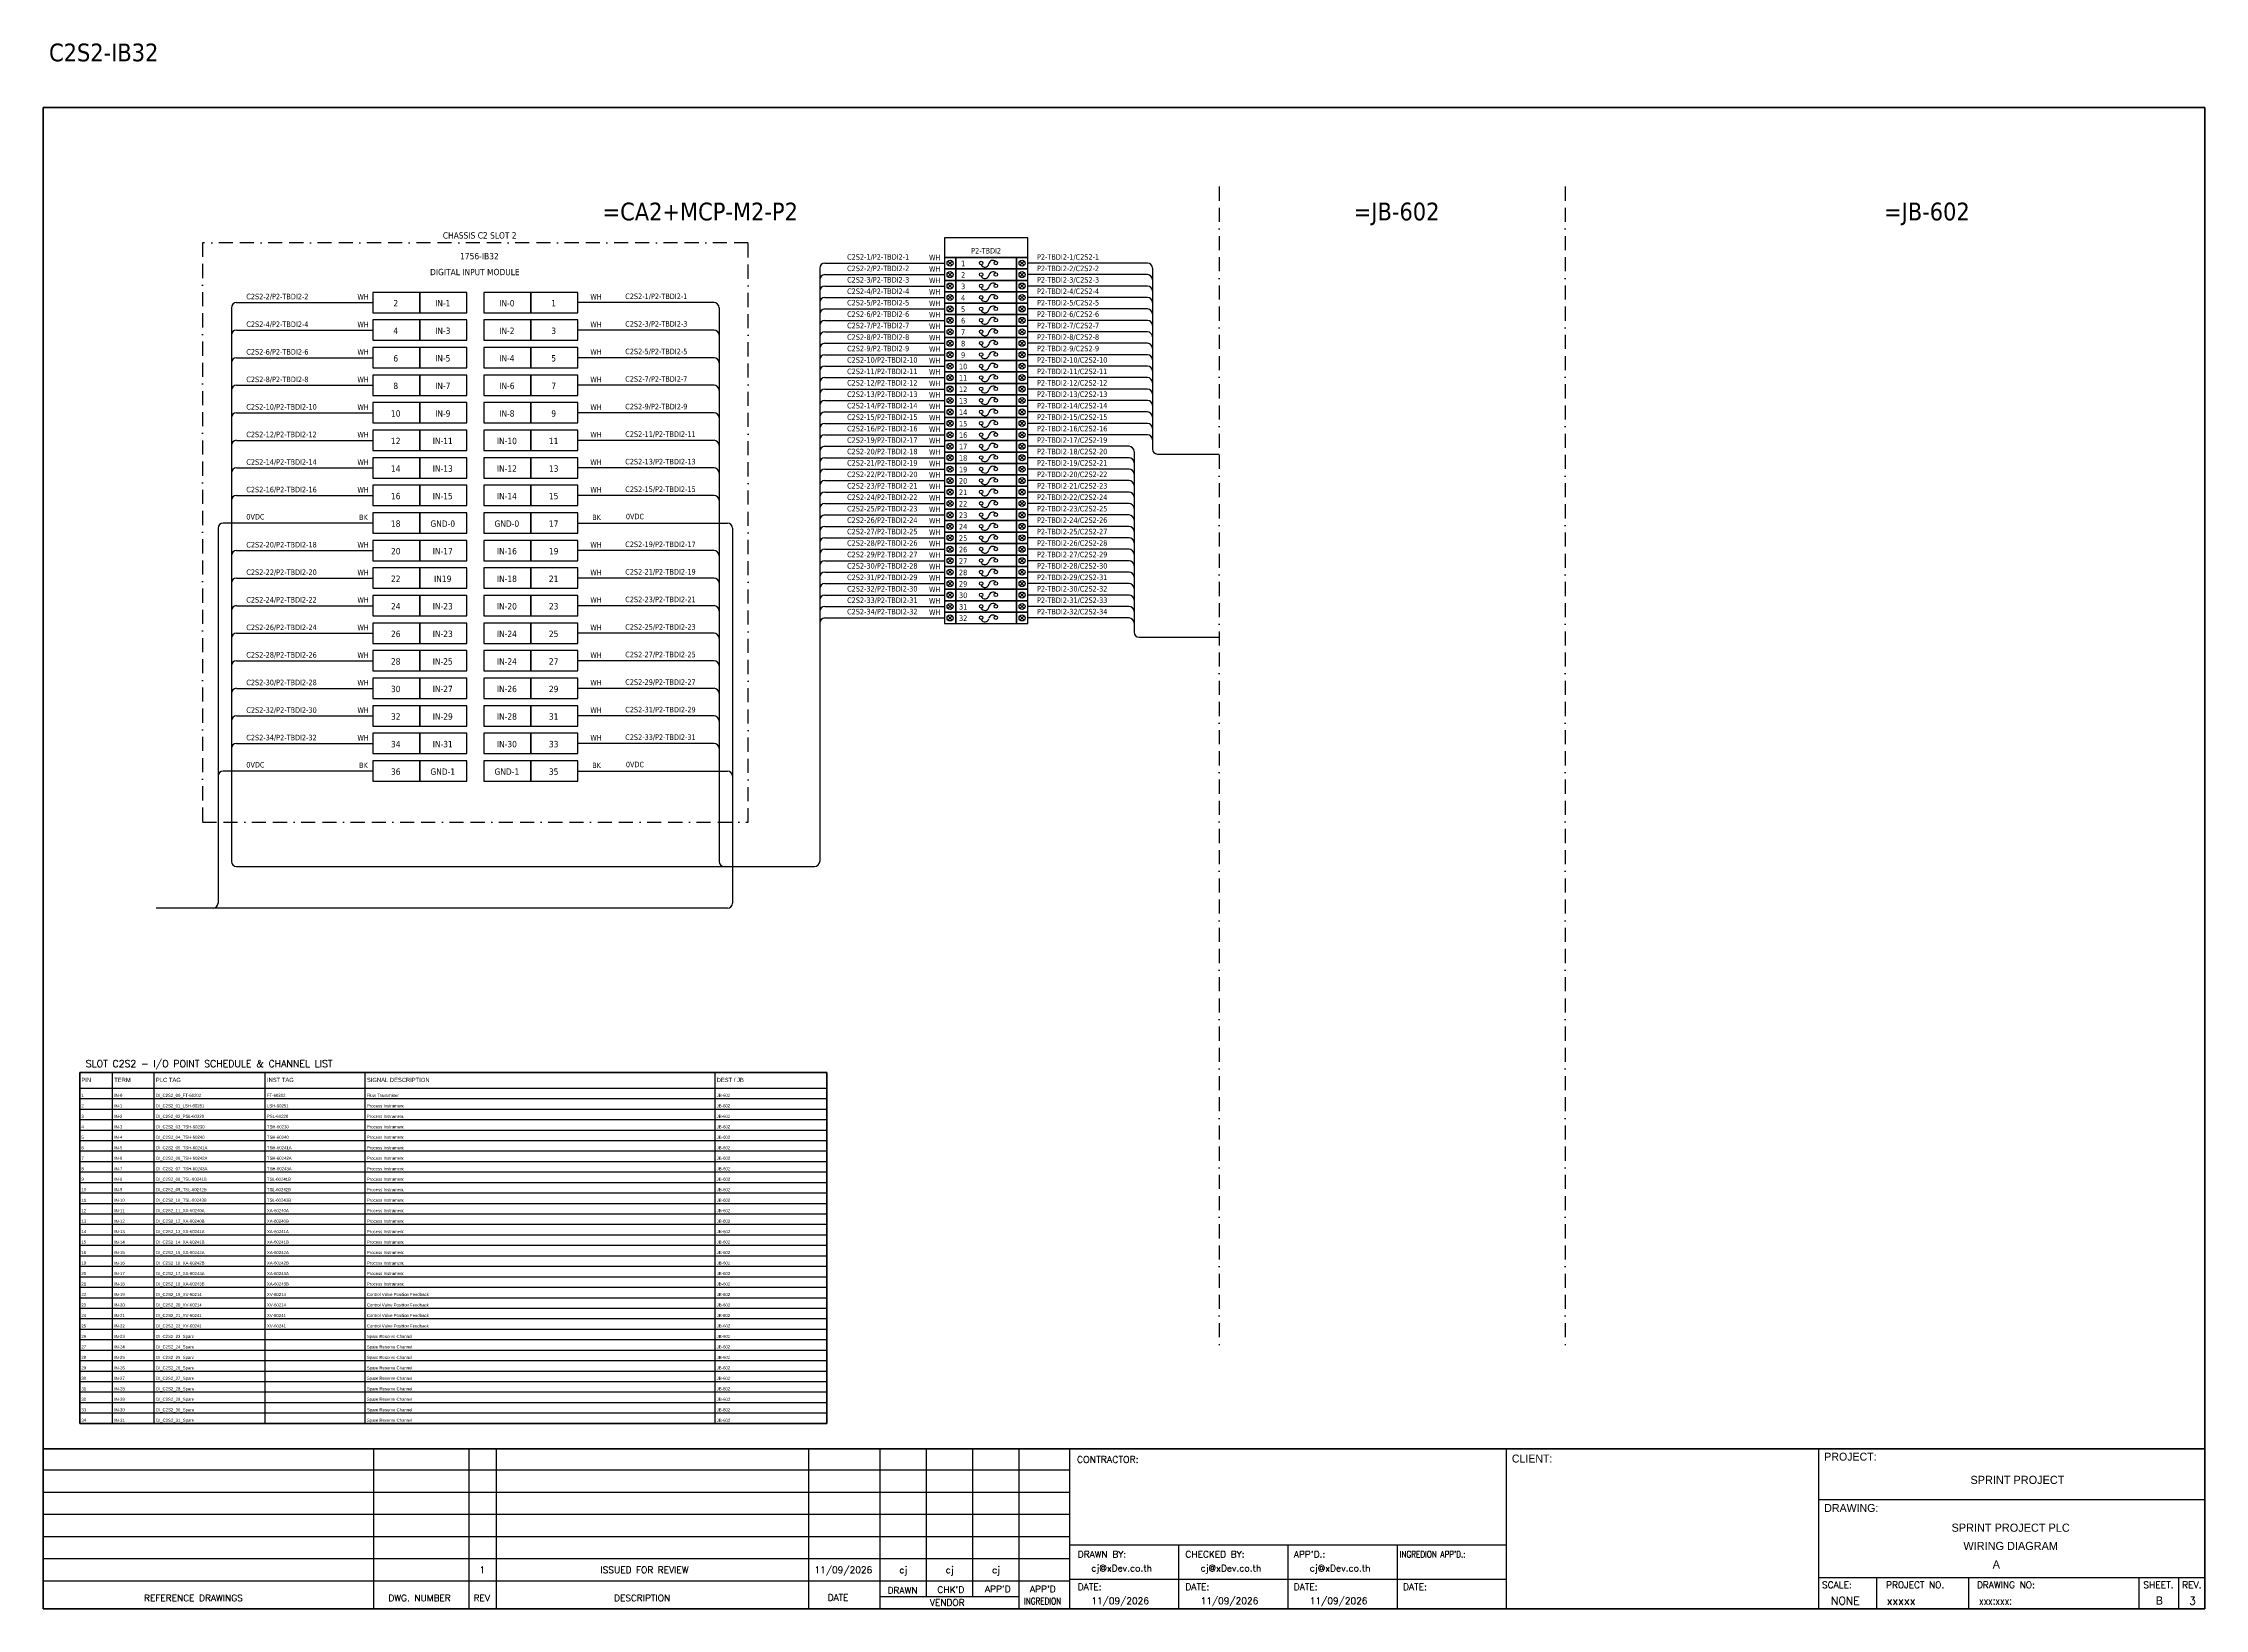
# Model space of a CAD drawing. Header units: millimetres. Extents: x 0 to 62600, y 0 to 14837.
# Drawn here: x 8387 to 12280, y 9013 to 11833 of the extents above; entities that cross this region are included whole.
import ezdxf
from ezdxf.enums import TextEntityAlignment as Align

# ---------------------------------------------------------------- set-up
doc = ezdxf.new("R2010")
doc.units = ezdxf.units.MM
doc.linetypes.add('BORDERX2', pattern=[88.9, 25.4, -12.7, 25.4, -12.7, 0, -12.7])
for name, color, linetype in [('GT_1', 9, 'Continuous'), ('HELPPOINT', 7, 'Continuous'), ('MEMBER', 7, 'Continuous'), ('x01001-FrameArea', 2, 'BORDERX2')]:
    doc.layers.add(name, color=color, linetype=linetype)
for name, color, linetype, lineweight in [('IE-EQUIP', 253, 'Continuous', 25), ('IE-WIRE', 7, 'Continuous', 25), ('power', 7, 'Continuous', 25)]:
    doc.layers.add(name, color=color, linetype=linetype, lineweight=lineweight)
doc.styles.add('HTX11', font='O8111901')
doc.styles.add('ROMANS', font='romans.shx', dxfattribs={"width": 0.85, "height": 25})
doc.styles.get("Standard").update_dxf_attribs({"font": 'arial.ttf'})
doc.styles.add('Tahoma', font='')
doc.styles.get('Tahoma').set_extended_font_data('Tahoma')

msp = doc.modelspace()

# ---------------------------------------------------------------- linework, layer by layer
at = {"color": 1, "ltscale": 25.4}
for p, q in [((10023.8, 11440.2), (10016.2, 11432.5)), ((10016.2, 11440.2), (10023.8, 11432.5)), ((10023.8, 11419.6), (10016.2, 11411.9)), ((10016.2, 11419.6), (10023.8, 11411.9)), ((10145.9, 11440.2), (10153.6, 11432.5)), ((10153.6, 11440.2), (10145.9, 11432.5)), ((10145.9, 11419.6), (10153.6, 11411.9)), ((10153.6, 11419.6), (10145.9, 11411.9)), ((10023.8, 11398.9), (10016.2, 11391.3)), ((10016.2, 11398.9), (10023.8, 11391.3)), ((10023.8, 11378.3), (10016.2, 11370.7)), ((10016.2, 11378.3), (10023.8, 11370.7)), ((10145.9, 11398.9), (10153.6, 11391.3)), ((10153.6, 11398.9), (10145.9, 11391.3)), ((10145.9, 11378.3), (10153.6, 11370.7)), ((10153.6, 11378.3), (10145.9, 11370.7)), ((10023.8, 11357.7), (10016.2, 11350.1)), ((10016.2, 11357.7), (10023.8, 11350.1)), ((10023.8, 11337.1), (10016.2, 11329.4)), ((10016.2, 11337.1), (10023.8, 11329.4)), ((10145.9, 11357.7), (10153.6, 11350.1)), ((10153.6, 11357.7), (10145.9, 11350.1)), ((10145.9, 11337.1), (10153.6, 11329.4)), ((10153.6, 11337.1), (10145.9, 11329.4)), ((10023.8, 11316.5), (10016.2, 11308.8)), ((10016.2, 11316.5), (10023.8, 11308.8)), ((10023.8, 11295.9), (10016.2, 11288.2)), ((10016.2, 11295.9), (10023.8, 11288.2)), ((10145.9, 11316.5), (10153.6, 11308.8)), ((10153.6, 11316.5), (10145.9, 11308.8)), ((10145.9, 11295.9), (10153.6, 11288.2)), ((10153.6, 11295.9), (10145.9, 11288.2)), ((10023.8, 11275.3), (10016.2, 11267.6)), ((10016.2, 11275.3), (10023.8, 11267.6)), ((10023.8, 11254.7), (10016.2, 11247)), ((10016.2, 11254.7), (10023.8, 11247)), ((10145.9, 11275.3), (10153.6, 11267.6)), ((10153.6, 11275.3), (10145.9, 11267.6)), ((10145.9, 11254.7), (10153.6, 11247)), ((10153.6, 11254.7), (10145.9, 11247)), ((10023.8, 11234.1), (10016.2, 11226.4)), ((10016.2, 11234.1), (10023.8, 11226.4)), ((10023.8, 11213.4), (10016.2, 11205.8)), ((10016.2, 11213.4), (10023.8, 11205.8)), ((10145.9, 11234.1), (10153.6, 11226.4)), ((10153.6, 11234.1), (10145.9, 11226.4)), ((10145.9, 11213.4), (10153.6, 11205.8)), ((10153.6, 11213.4), (10145.9, 11205.8)), ((10023.8, 11192.8), (10016.2, 11185.2)), ((10016.2, 11192.8), (10023.8, 11185.2)), ((10145.9, 11192.8), (10153.6, 11185.2)), ((10153.6, 11192.8), (10145.9, 11185.2)), ((10023.8, 11172.2), (10016.2, 11164.5)), ((10016.2, 11172.2), (10023.8, 11164.5)), ((10023.8, 11151.6), (10016.2, 11143.9)), ((10016.2, 11151.6), (10023.8, 11143.9)), ((10145.9, 11172.2), (10153.6, 11164.5)), ((10153.6, 11172.2), (10145.9, 11164.5)), ((10145.9, 11151.6), (10153.6, 11143.9)), ((10153.6, 11151.6), (10145.9, 11143.9)), ((10023.8, 11131), (10016.2, 11123.3)), ((10016.2, 11131), (10023.8, 11123.3)), ((10023.8, 11110.4), (10016.2, 11102.7)), ((10016.2, 11110.4), (10023.8, 11102.7)), ((10145.9, 11131), (10153.6, 11123.3)), ((10153.6, 11131), (10145.9, 11123.3)), ((10145.9, 11110.4), (10153.6, 11102.7)), ((10153.6, 11110.4), (10145.9, 11102.7)), ((10023.8, 11089.8), (10016.2, 11082.1)), ((10016.2, 11089.8), (10023.8, 11082.1)), ((10023.8, 11069.2), (10016.2, 11061.5)), ((10016.2, 11069.2), (10023.8, 11061.5)), ((10145.9, 11089.8), (10153.6, 11082.1)), ((10153.6, 11089.8), (10145.9, 11082.1)), ((10145.9, 11069.2), (10153.6, 11061.5)), ((10153.6, 11069.2), (10145.9, 11061.5)), ((10023.8, 11048.5), (10016.2, 11040.9)), ((10016.2, 11048.5), (10023.8, 11040.9)), ((10023.8, 11027.9), (10016.2, 11020.3)), ((10016.2, 11027.9), (10023.8, 11020.3)), ((10145.9, 11048.5), (10153.6, 11040.9)), ((10153.6, 11048.5), (10145.9, 11040.9)), ((10145.9, 11027.9), (10153.6, 11020.3)), ((10153.6, 11027.9), (10145.9, 11020.3)), ((10023.8, 11007.3), (10016.2, 10999.7)), ((10016.2, 11007.3), (10023.8, 10999.7)), ((10023.8, 10986.7), (10016.2, 10979)), ((10016.2, 10986.7), (10023.8, 10979)), ((10145.9, 11007.3), (10153.6, 10999.7)), ((10153.6, 11007.3), (10145.9, 10999.7)), ((10145.9, 10986.7), (10153.6, 10979)), ((10153.6, 10986.7), (10145.9, 10979)), ((10023.8, 10966.1), (10016.2, 10958.4)), ((10016.2, 10966.1), (10023.8, 10958.4)), ((10023.8, 10945.5), (10016.2, 10937.8)), ((10016.2, 10945.5), (10023.8, 10937.8)), ((10145.9, 10966.1), (10153.6, 10958.4)), ((10153.6, 10966.1), (10145.9, 10958.4)), ((10145.9, 10945.5), (10153.6, 10937.8)), ((10153.6, 10945.5), (10145.9, 10937.8)), ((10023.8, 10924.9), (10016.2, 10917.2)), ((10016.2, 10924.9), (10023.8, 10917.2)), ((10023.8, 10904.3), (10016.2, 10896.6)), ((10016.2, 10904.3), (10023.8, 10896.6)), ((10145.9, 10924.9), (10153.6, 10917.2)), ((10153.6, 10924.9), (10145.9, 10917.2)), ((10145.9, 10904.3), (10153.6, 10896.6)), ((10153.6, 10904.3), (10145.9, 10896.6)), ((10023.8, 10883.7), (10016.2, 10876)), ((10016.2, 10883.7), (10023.8, 10876)), ((10023.8, 10863), (10016.2, 10855.4)), ((10016.2, 10863), (10023.8, 10855.4)), ((10145.9, 10883.7), (10153.6, 10876)), ((10153.6, 10883.7), (10145.9, 10876)), ((10145.9, 10863), (10153.6, 10855.4)), ((10153.6, 10863), (10145.9, 10855.4)), ((10023.8, 10842.4), (10016.2, 10834.8)), ((10016.2, 10842.4), (10023.8, 10834.8)), ((10145.9, 10842.4), (10153.6, 10834.8)), ((10153.6, 10842.4), (10145.9, 10834.8)), ((10023.8, 10821.8), (10016.2, 10814.1)), ((10016.2, 10821.8), (10023.8, 10814.1)), ((10023.8, 10801.2), (10016.2, 10793.5)), ((10016.2, 10801.2), (10023.8, 10793.5)), ((10145.9, 10821.8), (10153.6, 10814.1)), ((10153.6, 10821.8), (10145.9, 10814.1)), ((10145.9, 10801.2), (10153.6, 10793.5)), ((10153.6, 10801.2), (10145.9, 10793.5))]:
    msp.add_line(p, q, dxfattribs=at)
at = {"color": 7}
for p, q in [((8511.6, 9346.4), (8511.6, 9978.5)), ((8586.6, 9346.4), (8586.6, 9978.5)), ((8786.6, 9346.4), (8786.6, 9978.5)), ((8966.6, 9346.4), (8966.6, 9978.5)), ((9596.6, 9346.4), (9596.6, 9978.5)), ((8452.3, 9950.5), (9798.1, 9950.5))]:
    msp.add_line(p, q, dxfattribs=at)
at = {"color": 8}
for p, q in [((8452.3, 9931.7), (9798.1, 9931.7)), ((8452.3, 9912.8), (9798.1, 9912.8)), ((8452.3, 9893.9), (9798.1, 9893.9)), ((8452.3, 9875), (9798.1, 9875)), ((8452.3, 9856.2), (9798.1, 9856.2)), ((8452.3, 9837.3), (9798.1, 9837.3)), ((8452.3, 9818.4), (9798.1, 9818.4)), ((8452.3, 9799.5), (9798.1, 9799.5)), ((8452.3, 9780.6), (9798.1, 9780.6)), ((8452.3, 9761.8), (9798.1, 9761.8)), ((8452.3, 9742.9), (9798.1, 9742.9)), ((8452.3, 9724), (9798.1, 9724)), ((8452.3, 9705.1), (9798.1, 9705.1)), ((8452.3, 9686.2), (9798.1, 9686.2)), ((8452.3, 9667.4), (9798.1, 9667.4)), ((8452.3, 9648.5), (9798.1, 9648.5)), ((8452.3, 9629.6), (9798.1, 9629.6)), ((8452.3, 9610.7), (9798.1, 9610.7)), ((8452.3, 9591.9), (9798.1, 9591.9)), ((8452.3, 9573), (9798.1, 9573)), ((8452.3, 9554.1), (9798.1, 9554.1)), ((8452.3, 9535.2), (9798.1, 9535.2)), ((8452.3, 9516.3), (9798.1, 9516.3)), ((8452.3, 9497.5), (9798.1, 9497.5)), ((8452.3, 9478.6), (9798.1, 9478.6)), ((8452.3, 9459.7), (9798.1, 9459.7)), ((8452.3, 9440.8), (9798.1, 9440.8)), ((8452.3, 9422), (9798.1, 9422)), ((8452.3, 9403.1), (9798.1, 9403.1)), ((8452.3, 9384.2), (9798.1, 9384.2)), ((8452.3, 9365.3), (9798.1, 9365.3))]:
    msp.add_line(p, q, dxfattribs=at)
at = {"color": 4}
for p, q in [((11688.9, 9068.7), (11688.9, 9012.6)), ((11854.2, 9068.7), (11854.2, 9012.6))]:
    msp.add_line(p, q, dxfattribs=at)
at = {"color": 4, "ltscale": 0.5}
for p, q in [((12161.3, 9068.7), (12161.3, 9012.6)), ((12161.3, 9068.7), (12161.3, 9012.6)), ((12232.5, 9068.7), (12232.5, 9012.6)), ((12232.5, 9068.7), (12232.5, 9012.6))]:
    msp.add_line(p, q, dxfattribs=at)
at = {"color": 4, "ltscale": 25.4}
msp.add_lwpolyline([(10009.7, 11446.6), (10160, 11446.6), (10160, 11481.9), (10009.7, 11481.9)], close=True, dxfattribs=at)
at = {"color": 1, "ltscale": 25.4}
for points in [[(10009.7, 11426), (10030.3, 11426), (10030.3, 11446.6), (10009.7, 11446.6)], [(10030.3, 11426), (10139.4, 11426), (10139.4, 11446.6), (10030.3, 11446.6)], [(10139.4, 11426), (10160, 11426), (10160, 11446.6), (10139.4, 11446.6)], [(10009.7, 11405.4), (10030.3, 11405.4), (10030.3, 11426), (10009.7, 11426)], [(10030.3, 11405.4), (10139.4, 11405.4), (10139.4, 11426), (10030.3, 11426)], [(10139.4, 11405.4), (10160, 11405.4), (10160, 11426), (10139.4, 11426)], [(10009.7, 11384.8), (10030.3, 11384.8), (10030.3, 11405.4), (10009.7, 11405.4)], [(10009.7, 11364.2), (10030.3, 11364.2), (10030.3, 11384.8), (10009.7, 11384.8)], [(10030.3, 11384.8), (10139.4, 11384.8), (10139.4, 11405.4), (10030.3, 11405.4)], [(10030.3, 11364.2), (10139.4, 11364.2), (10139.4, 11384.8), (10030.3, 11384.8)], [(10139.4, 11384.8), (10160, 11384.8), (10160, 11405.4), (10139.4, 11405.4)], [(10139.4, 11364.2), (10160, 11364.2), (10160, 11384.8), (10139.4, 11384.8)], [(10009.7, 11343.6), (10030.3, 11343.6), (10030.3, 11364.2), (10009.7, 11364.2)], [(10009.7, 11323), (10030.3, 11323), (10030.3, 11343.6), (10009.7, 11343.6)], [(10030.3, 11343.6), (10139.4, 11343.6), (10139.4, 11364.2), (10030.3, 11364.2)], [(10030.3, 11323), (10139.4, 11323), (10139.4, 11343.6), (10030.3, 11343.6)], [(10139.4, 11343.6), (10160, 11343.6), (10160, 11364.2), (10139.4, 11364.2)], [(10139.4, 11323), (10160, 11323), (10160, 11343.6), (10139.4, 11343.6)], [(10009.7, 11302.4), (10030.3, 11302.4), (10030.3, 11323), (10009.7, 11323)], [(10009.7, 11281.7), (10030.3, 11281.7), (10030.3, 11302.4), (10009.7, 11302.4)], [(10030.3, 11302.4), (10139.4, 11302.4), (10139.4, 11323), (10030.3, 11323)], [(10030.3, 11281.7), (10139.4, 11281.7), (10139.4, 11302.4), (10030.3, 11302.4)], [(10139.4, 11302.4), (10160, 11302.4), (10160, 11323), (10139.4, 11323)], [(10139.4, 11281.7), (10160, 11281.7), (10160, 11302.4), (10139.4, 11302.4)], [(10009.7, 11261.1), (10030.3, 11261.1), (10030.3, 11281.7), (10009.7, 11281.7)], [(10009.7, 11240.5), (10030.3, 11240.5), (10030.3, 11261.1), (10009.7, 11261.1)], [(10030.3, 11261.1), (10139.4, 11261.1), (10139.4, 11281.7), (10030.3, 11281.7)], [(10030.3, 11240.5), (10139.4, 11240.5), (10139.4, 11261.1), (10030.3, 11261.1)], [(10139.4, 11261.1), (10160, 11261.1), (10160, 11281.7), (10139.4, 11281.7)], [(10139.4, 11240.5), (10160, 11240.5), (10160, 11261.1), (10139.4, 11261.1)], [(10009.7, 11219.9), (10030.3, 11219.9), (10030.3, 11240.5), (10009.7, 11240.5)], [(10009.7, 11199.3), (10030.3, 11199.3), (10030.3, 11219.9), (10009.7, 11219.9)], [(10030.3, 11219.9), (10139.4, 11219.9), (10139.4, 11240.5), (10030.3, 11240.5)], [(10030.3, 11199.3), (10139.4, 11199.3), (10139.4, 11219.9), (10030.3, 11219.9)], [(10139.4, 11219.9), (10160, 11219.9), (10160, 11240.5), (10139.4, 11240.5)], [(10139.4, 11199.3), (10160, 11199.3), (10160, 11219.9), (10139.4, 11219.9)], [(10009.7, 11178.7), (10030.3, 11178.7), (10030.3, 11199.3), (10009.7, 11199.3)], [(10009.7, 11158.1), (10030.3, 11158.1), (10030.3, 11178.7), (10009.7, 11178.7)], [(10030.3, 11178.7), (10139.4, 11178.7), (10139.4, 11199.3), (10030.3, 11199.3)], [(10030.3, 11158.1), (10139.4, 11158.1), (10139.4, 11178.7), (10030.3, 11178.7)], [(10139.4, 11178.7), (10160, 11178.7), (10160, 11199.3), (10139.4, 11199.3)], [(10139.4, 11158.1), (10160, 11158.1), (10160, 11178.7), (10139.4, 11178.7)], [(10009.7, 11137.5), (10030.3, 11137.5), (10030.3, 11158.1), (10009.7, 11158.1)], [(10009.7, 11116.9), (10030.3, 11116.9), (10030.3, 11137.5), (10009.7, 11137.5)], [(10030.3, 11137.5), (10139.4, 11137.5), (10139.4, 11158.1), (10030.3, 11158.1)], [(10030.3, 11116.9), (10139.4, 11116.9), (10139.4, 11137.5), (10030.3, 11137.5)], [(10139.4, 11137.5), (10160, 11137.5), (10160, 11158.1), (10139.4, 11158.1)], [(10139.4, 11116.9), (10160, 11116.9), (10160, 11137.5), (10139.4, 11137.5)], [(10009.7, 11096.2), (10030.3, 11096.2), (10030.3, 11116.9), (10009.7, 11116.9)], [(10009.7, 11075.6), (10030.3, 11075.6), (10030.3, 11096.2), (10009.7, 11096.2)], [(10030.3, 11096.2), (10139.4, 11096.2), (10139.4, 11116.9), (10030.3, 11116.9)], [(10030.3, 11075.6), (10139.4, 11075.6), (10139.4, 11096.2), (10030.3, 11096.2)], [(10139.4, 11096.2), (10160, 11096.2), (10160, 11116.9), (10139.4, 11116.9)], [(10139.4, 11075.6), (10160, 11075.6), (10160, 11096.2), (10139.4, 11096.2)], [(10009.7, 11055), (10030.3, 11055), (10030.3, 11075.6), (10009.7, 11075.6)], [(10030.3, 11055), (10139.4, 11055), (10139.4, 11075.6), (10030.3, 11075.6)], [(10139.4, 11055), (10160, 11055), (10160, 11075.6), (10139.4, 11075.6)], [(10009.7, 11034.4), (10030.3, 11034.4), (10030.3, 11055), (10009.7, 11055)], [(10009.7, 11013.8), (10030.3, 11013.8), (10030.3, 11034.4), (10009.7, 11034.4)], [(10030.3, 11034.4), (10139.4, 11034.4), (10139.4, 11055), (10030.3, 11055)], [(10030.3, 11013.8), (10139.4, 11013.8), (10139.4, 11034.4), (10030.3, 11034.4)], [(10139.4, 11034.4), (10160, 11034.4), (10160, 11055), (10139.4, 11055)], [(10139.4, 11013.8), (10160, 11013.8), (10160, 11034.4), (10139.4, 11034.4)], [(10009.7, 10993.2), (10030.3, 10993.2), (10030.3, 11013.8), (10009.7, 11013.8)], [(10009.7, 10972.6), (10030.3, 10972.6), (10030.3, 10993.2), (10009.7, 10993.2)], [(10030.3, 10993.2), (10139.4, 10993.2), (10139.4, 11013.8), (10030.3, 11013.8)], [(10030.3, 10972.6), (10139.4, 10972.6), (10139.4, 10993.2), (10030.3, 10993.2)], [(10139.4, 10993.2), (10160, 10993.2), (10160, 11013.8), (10139.4, 11013.8)], [(10139.4, 10972.6), (10160, 10972.6), (10160, 10993.2), (10139.4, 10993.2)], [(10009.7, 10952), (10030.3, 10952), (10030.3, 10972.6), (10009.7, 10972.6)], [(10009.7, 10931.3), (10030.3, 10931.3), (10030.3, 10952), (10009.7, 10952)], [(10030.3, 10952), (10139.4, 10952), (10139.4, 10972.6), (10030.3, 10972.6)], [(10030.3, 10931.3), (10139.4, 10931.3), (10139.4, 10952), (10030.3, 10952)], [(10139.4, 10952), (10160, 10952), (10160, 10972.6), (10139.4, 10972.6)], [(10139.4, 10931.3), (10160, 10931.3), (10160, 10952), (10139.4, 10952)], [(10009.7, 10910.7), (10030.3, 10910.7), (10030.3, 10931.3), (10009.7, 10931.3)], [(10009.7, 10890.1), (10030.3, 10890.1), (10030.3, 10910.7), (10009.7, 10910.7)], [(10030.3, 10910.7), (10139.4, 10910.7), (10139.4, 10931.3), (10030.3, 10931.3)], [(10030.3, 10890.1), (10139.4, 10890.1), (10139.4, 10910.7), (10030.3, 10910.7)], [(10139.4, 10910.7), (10160, 10910.7), (10160, 10931.3), (10139.4, 10931.3)], [(10139.4, 10890.1), (10160, 10890.1), (10160, 10910.7), (10139.4, 10910.7)], [(10009.7, 10869.5), (10030.3, 10869.5), (10030.3, 10890.1), (10009.7, 10890.1)], [(10009.7, 10848.9), (10030.3, 10848.9), (10030.3, 10869.5), (10009.7, 10869.5)], [(10030.3, 10869.5), (10139.4, 10869.5), (10139.4, 10890.1), (10030.3, 10890.1)], [(10030.3, 10848.9), (10139.4, 10848.9), (10139.4, 10869.5), (10030.3, 10869.5)], [(10139.4, 10869.5), (10160, 10869.5), (10160, 10890.1), (10139.4, 10890.1)], [(10139.4, 10848.9), (10160, 10848.9), (10160, 10869.5), (10139.4, 10869.5)], [(10009.7, 10828.3), (10030.3, 10828.3), (10030.3, 10848.9), (10009.7, 10848.9)], [(10009.7, 10807.7), (10030.3, 10807.7), (10030.3, 10828.3), (10009.7, 10828.3)], [(10030.3, 10828.3), (10139.4, 10828.3), (10139.4, 10848.9), (10030.3, 10848.9)], [(10030.3, 10807.7), (10139.4, 10807.7), (10139.4, 10828.3), (10030.3, 10828.3)], [(10139.4, 10828.3), (10160, 10828.3), (10160, 10848.9), (10139.4, 10848.9)], [(10139.4, 10807.7), (10160, 10807.7), (10160, 10828.3), (10139.4, 10828.3)], [(10009.7, 10787.1), (10030.3, 10787.1), (10030.3, 10807.7), (10009.7, 10807.7)], [(10030.3, 10787.1), (10139.4, 10787.1), (10139.4, 10807.7), (10030.3, 10807.7)], [(10139.4, 10787.1), (10160, 10787.1), (10160, 10807.7), (10139.4, 10807.7)]]:
    msp.add_lwpolyline(points, close=True, dxfattribs=at)
msp.add_lwpolyline([(8452.3, 9978.5), (9798.1, 9978.5), (9798.1, 9346.4), (8452.3, 9346.4)], close=True)
at = {"color": 7}
msp.add_lwpolyline([(8452.3, 9346.4), (9798.1, 9346.4), (9798.1, 9978.5), (8452.3, 9978.5), (8452.3, 9346.4)], dxfattribs=at)
at = {"color": 1, "ltscale": 25.4}
for centre in [(10020, 11436.3), (10020, 11415.7), (10149.7, 11436.3), (10149.7, 11415.7), (10020, 11395.1), (10020, 11374.5), (10149.7, 11395.1), (10149.7, 11374.5), (10020, 11353.9), (10020, 11333.3), (10149.7, 11353.9), (10149.7, 11333.3), (10020, 11312.7), (10020, 11292.1), (10149.7, 11312.7), (10149.7, 11292.1), (10020, 11271.4), (10020, 11250.8), (10149.7, 11271.4), (10149.7, 11250.8), (10020, 11230.2), (10020, 11209.6), (10149.7, 11230.2), (10149.7, 11209.6), (10020, 11189), (10020, 11168.4), (10149.7, 11189), (10149.7, 11168.4), (10020, 11147.8), (10149.7, 11147.8), (10020, 11127.2), (10020, 11106.5), (10149.7, 11127.2), (10149.7, 11106.5), (10020, 11085.9), (10020, 11065.3), (10149.7, 11085.9), (10149.7, 11065.3), (10020, 11044.7), (10020, 11024.1), (10149.7, 11044.7), (10149.7, 11024.1), (10020, 11003.5), (10020, 10982.9), (10149.7, 11003.5), (10149.7, 10982.9), (10020, 10962.3), (10020, 10941.7), (10149.7, 10962.3), (10149.7, 10941.7), (10020, 10921), (10020, 10900.4), (10149.7, 10921), (10149.7, 10900.4), (10020, 10879.8), (10020, 10859.2), (10149.7, 10879.8), (10149.7, 10859.2), (10020, 10838.6), (10020, 10818), (10149.7, 10838.6), (10149.7, 10818), (10020, 10797.4), (10149.7, 10797.4)]:
    msp.add_circle(centre, 5.42, dxfattribs=at)
at = {"layer": 'GT_1', "color": 4}
for p, q in [((8982, 9012.6), (8982, 9300.8)), ((9153.9, 9012.6), (9153.9, 9300.8)), ((9203, 9012.6), (9203, 9300.8)), ((9765.7, 9012.6), (9765.7, 9300.8)), ((9894, 9012.6), (9894, 9300.8)), ((9977.6, 9034.4), (9977.6, 9300.8)), ((10061.1, 9034.5), (10061.1, 9300.8)), ((10144.4, 9012.6), (10144.4, 9300.8)), ((10235.4, 9012.6), (10235.4, 9300.8)), ((11022.4, 9012.6), (11022.4, 9300.8)), ((11584.7, 9012.6), (11584.7, 9300.8)), ((11584.7, 9012.6), (11584.7, 9300.8)), ((11584.7, 9012.6), (11584.7, 9300.8)), ((10235.4, 9262), (8386.6, 9262)), ((10235.4, 9222.2), (8386.6, 9222.2)), ((10235.4, 9182.2), (8386.6, 9182.2)), ((10235.4, 9142.3), (8386.6, 9142.3)), ((11022.4, 9127), (10235.4, 9127)), ((10432.2, 9012.6), (10432.2, 9127)), ((10628.9, 9012.6), (10628.9, 9127)), ((10825.7, 9012.6), (10825.7, 9127)), ((10235.4, 9102.4), (8386.6, 9102.4)), ((10235.3, 9062.5), (8386.6, 9062.5)), ((10144.4, 9034.4), (9894, 9034.4)), ((11022.4, 9065.5), (10235.4, 9065.5)), ((11584.7, 9068.7), (12279.9, 9068.7))]:
    msp.add_line(p, q, dxfattribs=at)
at = {"layer": 'HELPPOINT', "color": 4, "lineweight": 35}
for p, q in [((8386.6, 9012.6), (8386.6, 11716.9)), ((8386.6, 11716.9), (12279.9, 11716.9)), ((8386.6, 9012.6), (8386.6, 11716.9)), ((8386.6, 11716.9), (12279.9, 11716.9)), ((12279.9, 11716.9), (12279.9, 9012.6)), ((12279.9, 11716.9), (12279.9, 9012.6)), ((12279.9, 9012.6), (8386.6, 9012.6)), ((12279.9, 9012.6), (8386.6, 9012.6))]:
    msp.add_line(p, q, dxfattribs=at)
at = {"layer": 'HELPPOINT', "color": 4}
for p, q in [((11584.7, 9209.2), (12279.9, 9209.2)), ((11584.7, 9209.2), (12279.9, 9209.2)), ((11584.7, 9068.7), (12279.9, 9068.7))]:
    msp.add_line(p, q, dxfattribs=at)
at = {"layer": 'IE-EQUIP', "linetype": 'Continuous', "ltscale": 25.4}
for points in [[(8980, 11347), (9064.7, 11347), (9064.7, 11383.7), (8980, 11383.7)], [(9064.7, 11347), (9149.3, 11347), (9149.3, 11383.7), (9064.7, 11383.7)], [(9180.2, 11347), (9264.8, 11347), (9264.8, 11383.7), (9180.2, 11383.7)], [(9264.8, 11347), (9349.5, 11347), (9349.5, 11383.7), (9264.8, 11383.7)], [(8980, 11297.4), (9064.7, 11297.4), (9064.7, 11334.1), (8980, 11334.1)], [(9064.7, 11297.4), (9149.3, 11297.4), (9149.3, 11334.1), (9064.7, 11334.1)], [(9180.2, 11297.4), (9264.8, 11297.4), (9264.8, 11334.1), (9180.2, 11334.1)], [(9264.8, 11297.4), (9349.5, 11297.4), (9349.5, 11334.1), (9264.8, 11334.1)], [(8980, 11247.8), (9064.7, 11247.8), (9064.7, 11284.5), (8980, 11284.5)], [(9064.7, 11247.8), (9149.3, 11247.8), (9149.3, 11284.5), (9064.7, 11284.5)], [(9180.2, 11247.8), (9264.8, 11247.8), (9264.8, 11284.5), (9180.2, 11284.5)], [(9264.8, 11247.8), (9349.5, 11247.8), (9349.5, 11284.5), (9264.8, 11284.5)], [(8980, 11198.1), (9064.7, 11198.1), (9064.7, 11234.8), (8980, 11234.8)], [(9064.7, 11198.1), (9149.3, 11198.1), (9149.3, 11234.8), (9064.7, 11234.8)], [(9180.2, 11198.1), (9264.8, 11198.1), (9264.8, 11234.8), (9180.2, 11234.8)], [(9264.8, 11198.1), (9349.5, 11198.1), (9349.5, 11234.8), (9264.8, 11234.8)], [(8980, 11148.5), (9064.7, 11148.5), (9064.7, 11185.2), (8980, 11185.2)], [(9064.7, 11148.5), (9149.3, 11148.5), (9149.3, 11185.2), (9064.7, 11185.2)], [(9180.2, 11148.5), (9264.8, 11148.5), (9264.8, 11185.2), (9180.2, 11185.2)], [(9264.8, 11148.5), (9349.5, 11148.5), (9349.5, 11185.2), (9264.8, 11185.2)], [(8980, 11098.9), (9064.7, 11098.9), (9064.7, 11135.6), (8980, 11135.6)], [(9064.7, 11098.9), (9149.3, 11098.9), (9149.3, 11135.6), (9064.7, 11135.6)], [(9180.2, 11098.9), (9264.8, 11098.9), (9264.8, 11135.6), (9180.2, 11135.6)], [(9264.8, 11098.9), (9349.5, 11098.9), (9349.5, 11135.6), (9264.8, 11135.6)], [(8980, 11049.2), (9064.7, 11049.2), (9064.7, 11085.9), (8980, 11085.9)], [(9064.7, 11049.2), (9149.3, 11049.2), (9149.3, 11085.9), (9064.7, 11085.9)], [(9180.2, 11049.2), (9264.8, 11049.2), (9264.8, 11085.9), (9180.2, 11085.9)], [(9264.8, 11049.2), (9349.5, 11049.2), (9349.5, 11085.9), (9264.8, 11085.9)], [(8980, 10999.6), (9064.7, 10999.6), (9064.7, 11036.3), (8980, 11036.3)], [(9064.7, 10999.6), (9149.3, 10999.6), (9149.3, 11036.3), (9064.7, 11036.3)], [(9180.2, 10999.6), (9264.8, 10999.6), (9264.8, 11036.3), (9180.2, 11036.3)], [(9264.8, 10999.6), (9349.5, 10999.6), (9349.5, 11036.3), (9264.8, 11036.3)], [(8980, 10950), (9064.7, 10950), (9064.7, 10986.7), (8980, 10986.7)], [(9064.7, 10950), (9149.3, 10950), (9149.3, 10986.7), (9064.7, 10986.7)], [(9180.2, 10950), (9264.8, 10950), (9264.8, 10986.7), (9180.2, 10986.7)], [(9264.8, 10950), (9349.5, 10950), (9349.5, 10986.7), (9264.8, 10986.7)], [(8980, 10900.3), (9064.7, 10900.3), (9064.7, 10937), (8980, 10937)], [(9064.7, 10900.3), (9149.3, 10900.3), (9149.3, 10937), (9064.7, 10937)], [(9180.2, 10900.3), (9264.8, 10900.3), (9264.8, 10937), (9180.2, 10937)], [(9264.8, 10900.3), (9349.5, 10900.3), (9349.5, 10937), (9264.8, 10937)], [(8980, 10850.7), (9064.7, 10850.7), (9064.7, 10887.4), (8980, 10887.4)], [(9064.7, 10850.7), (9149.3, 10850.7), (9149.3, 10887.4), (9064.7, 10887.4)], [(9180.2, 10850.7), (9264.8, 10850.7), (9264.8, 10887.4), (9180.2, 10887.4)], [(9264.8, 10850.7), (9349.5, 10850.7), (9349.5, 10887.4), (9264.8, 10887.4)], [(8980, 10801.1), (9064.7, 10801.1), (9064.7, 10837.8), (8980, 10837.8)], [(9064.7, 10801.1), (9149.3, 10801.1), (9149.3, 10837.8), (9064.7, 10837.8)], [(9180.2, 10801.1), (9264.8, 10801.1), (9264.8, 10837.8), (9180.2, 10837.8)], [(9264.8, 10801.1), (9349.5, 10801.1), (9349.5, 10837.8), (9264.8, 10837.8)], [(8980, 10751.4), (9064.7, 10751.4), (9064.7, 10788.1), (8980, 10788.1)], [(9064.7, 10751.4), (9149.3, 10751.4), (9149.3, 10788.1), (9064.7, 10788.1)], [(9180.2, 10751.4), (9264.8, 10751.4), (9264.8, 10788.1), (9180.2, 10788.1)], [(9264.8, 10751.4), (9349.5, 10751.4), (9349.5, 10788.1), (9264.8, 10788.1)], [(8980, 10701.8), (9064.7, 10701.8), (9064.7, 10738.5), (8980, 10738.5)], [(9064.7, 10701.8), (9149.3, 10701.8), (9149.3, 10738.5), (9064.7, 10738.5)], [(9180.2, 10701.8), (9264.8, 10701.8), (9264.8, 10738.5), (9180.2, 10738.5)], [(9264.8, 10701.8), (9349.5, 10701.8), (9349.5, 10738.5), (9264.8, 10738.5)], [(8980, 10652.2), (9064.7, 10652.2), (9064.7, 10688.9), (8980, 10688.9)], [(9064.7, 10652.2), (9149.3, 10652.2), (9149.3, 10688.9), (9064.7, 10688.9)], [(9180.2, 10652.2), (9264.8, 10652.2), (9264.8, 10688.9), (9180.2, 10688.9)], [(9264.8, 10652.2), (9349.5, 10652.2), (9349.5, 10688.9), (9264.8, 10688.9)], [(8980, 10602.5), (9064.7, 10602.5), (9064.7, 10639.2), (8980, 10639.2)], [(9064.7, 10602.5), (9149.3, 10602.5), (9149.3, 10639.2), (9064.7, 10639.2)], [(9180.2, 10602.5), (9264.8, 10602.5), (9264.8, 10639.2), (9180.2, 10639.2)], [(9264.8, 10602.5), (9349.5, 10602.5), (9349.5, 10639.2), (9264.8, 10639.2)], [(8980, 10552.9), (9064.7, 10552.9), (9064.7, 10589.6), (8980, 10589.6)], [(9064.7, 10552.9), (9149.3, 10552.9), (9149.3, 10589.6), (9064.7, 10589.6)], [(9180.2, 10552.9), (9264.8, 10552.9), (9264.8, 10589.6), (9180.2, 10589.6)], [(9264.8, 10552.9), (9349.5, 10552.9), (9349.5, 10589.6), (9264.8, 10589.6)], [(8980, 10503.3), (9064.7, 10503.3), (9064.7, 10540), (8980, 10540)], [(9064.7, 10503.3), (9149.3, 10503.3), (9149.3, 10540), (9064.7, 10540)], [(9180.2, 10503.3), (9264.8, 10503.3), (9264.8, 10540), (9180.2, 10540)], [(9264.8, 10503.3), (9349.5, 10503.3), (9349.5, 10540), (9264.8, 10540)]]:
    msp.add_lwpolyline(points, close=True, dxfattribs=at)
at = {"layer": 'IE-WIRE', "color": 4, "ltscale": 25.4}
for p, q in [((9785.2, 11427.2), (9785.2, 10358.8)), ((9794.3, 11436.3), (10009.7, 11436.3)), ((9794.3, 11415.7), (10009.7, 11415.7)), ((10375.4, 11436.3), (10160, 11436.3)), ((10375.4, 11415.7), (10160, 11415.7)), ((10384.5, 11427.2), (10384.5, 11101.5)), ((9794.3, 11395.1), (10009.7, 11395.1)), ((9794.3, 11374.5), (10009.7, 11374.5)), ((10375.4, 11395.1), (10160, 11395.1)), ((10375.4, 11374.5), (10160, 11374.5)), ((8725.6, 11356.2), (8725.6, 10358.8)), ((8734.8, 11365.4), (8980, 11365.4)), ((9594.8, 11365.4), (9349.5, 11365.4)), ((9603.9, 11356.2), (9603.9, 10358.8)), ((9794.3, 11353.9), (10009.7, 11353.9)), ((9794.3, 11333.3), (10009.7, 11333.3)), ((10375.4, 11353.9), (10160, 11353.9)), ((10375.4, 11333.3), (10160, 11333.3)), ((8734.8, 11315.8), (8980, 11315.8)), ((9594.8, 11315.8), (9349.5, 11315.8)), ((9794.3, 11312.7), (10009.7, 11312.7)), ((9794.3, 11292.1), (10009.7, 11292.1)), ((10375.4, 11312.7), (10160, 11312.7)), ((10375.4, 11292.1), (10160, 11292.1)), ((8734.8, 11266.1), (8980, 11266.1)), ((9594.8, 11266.1), (9349.5, 11266.1)), ((9794.3, 11271.4), (10009.7, 11271.4)), ((10375.4, 11271.4), (10160, 11271.4)), ((8734.8, 11216.5), (8980, 11216.5)), ((9594.8, 11216.5), (9349.5, 11216.5)), ((9794.3, 11250.8), (10009.7, 11250.8)), ((9794.3, 11230.2), (10009.7, 11230.2)), ((10375.4, 11250.8), (10160, 11250.8)), ((10375.4, 11230.2), (10160, 11230.2)), ((9794.3, 11209.6), (10009.7, 11209.6)), ((9794.3, 11189), (10009.7, 11189)), ((10375.4, 11209.6), (10160, 11209.6)), ((10375.4, 11189), (10160, 11189)), ((8734.8, 11166.9), (8980, 11166.9)), ((9594.8, 11166.9), (9349.5, 11166.9)), ((9794.3, 11168.4), (10009.7, 11168.4)), ((9794.3, 11147.8), (10009.7, 11147.8)), ((10375.4, 11168.4), (10160, 11168.4)), ((10375.4, 11147.8), (10160, 11147.8)), ((8734.8, 11117.2), (8980, 11117.2)), ((9594.8, 11117.2), (9349.5, 11117.2)), ((9794.3, 11127.2), (10009.7, 11127.2)), ((9794.3, 11106.5), (10009.7, 11106.5)), ((10375.4, 11127.2), (10160, 11127.2)), ((10342.3, 11106.5), (10160, 11106.5)), ((10351.4, 11097.4), (10351.4, 10771.7)), ((8734.8, 11067.6), (8980, 11067.6)), ((9594.8, 11067.6), (9349.5, 11067.6)), ((9794.3, 11085.9), (10009.7, 11085.9)), ((9794.3, 11065.3), (10009.7, 11065.3)), ((10342.3, 11085.9), (10160, 11085.9)), ((10342.3, 11065.3), (10160, 11065.3)), ((9794.3, 11044.7), (10009.7, 11044.7)), ((9794.3, 11024.1), (10009.7, 11024.1)), ((10342.3, 11044.7), (10160, 11044.7)), ((10342.3, 11024.1), (10160, 11024.1)), ((8734.8, 11018), (8980, 11018)), ((9594.8, 11018), (9349.5, 11018)), ((9794.3, 11003.5), (10009.7, 11003.5)), ((9794.3, 10982.9), (10009.7, 10982.9)), ((10342.3, 11003.5), (10160, 11003.5)), ((10342.3, 10982.9), (10160, 10982.9)), ((9794.3, 10962.3), (10009.7, 10962.3)), ((9794.3, 10941.7), (10009.7, 10941.7)), ((10342.3, 10962.3), (10160, 10962.3)), ((10342.3, 10941.7), (10160, 10941.7)), ((8734.8, 10918.7), (8980, 10918.7)), ((9594.8, 10918.7), (9349.5, 10918.7)), ((9794.3, 10921), (10009.7, 10921)), ((10342.3, 10921), (10160, 10921)), ((8734.8, 10869.1), (8980, 10869.1)), ((9594.8, 10869.1), (9349.5, 10869.1)), ((9794.3, 10900.4), (10009.7, 10900.4)), ((9794.3, 10879.8), (10009.7, 10879.8)), ((10342.3, 10900.4), (10160, 10900.4)), ((10342.3, 10879.8), (10160, 10879.8)), ((9794.3, 10859.2), (10009.7, 10859.2)), ((9794.3, 10838.6), (10009.7, 10838.6)), ((10342.3, 10859.2), (10160, 10859.2)), ((10342.3, 10838.6), (10160, 10838.6)), ((8734.8, 10819.4), (8980, 10819.4)), ((9594.8, 10819.4), (9349.5, 10819.4)), ((9794.3, 10818), (10009.7, 10818)), ((9794.3, 10797.4), (10009.7, 10797.4)), ((10342.3, 10818), (10160, 10818)), ((10342.3, 10797.4), (10160, 10797.4)), ((8734.8, 10769.8), (8980, 10769.8)), ((9594.8, 10769.8), (9349.5, 10769.8)), ((8734.8, 10720.2), (8980, 10720.2)), ((9594.8, 10720.2), (9349.5, 10720.2)), ((8734.8, 10670.5), (8980, 10670.5)), ((9594.8, 10670.5), (9349.5, 10670.5)), ((8734.8, 10620.9), (8980, 10620.9)), ((9594.8, 10620.9), (9349.5, 10620.9)), ((8734.8, 10571.3), (8980, 10571.3)), ((9594.8, 10571.3), (9349.5, 10571.3))]:
    msp.add_line(p, q, dxfattribs=at)
at = {"layer": 'IE-WIRE', "color": 4}
for p, q in [((10393.5, 11092.5), (10504.8, 11092.5)), ((10360.4, 10762.7), (10504.8, 10762.7)), ((8734.7, 10349.7), (9776, 10349.7))]:
    msp.add_line(p, q, dxfattribs=at)
at = {"layer": 'IE-WIRE', "color": 7, "ltscale": 25.4}
for p, q in [((8701.5, 10959.2), (8701.5, 10283.6)), ((8980, 10968.3), (8710.6, 10968.3)), ((9349.5, 10968.3), (9618.9, 10968.3)), ((9628, 10959.2), (9628, 10283.6)), ((8980, 10521.6), (8710.6, 10521.6)), ((9349.5, 10521.6), (9618.9, 10521.6)), ((9619, 10274.6), (8590, 10274.6))]:
    msp.add_line(p, q, dxfattribs=at)
at = {"layer": 'IE-WIRE', "color": 4, "ltscale": 25.4}
for centre, radius, start, end in [((9794.3, 11427.2), 9.14, 90, 180), ((9794.3, 11406.6), 9.14, 90, 180), ((10375.4, 11427.2), 9.14, 0, 90), ((10375.4, 11406.6), 9.14, 0, 90), ((9794.3, 11386), 9.14, 90, 180), ((9794.3, 11365.4), 9.14, 90, 180), ((10375.4, 11386), 9.14, 0, 90), ((10375.4, 11365.4), 9.14, 0, 90), ((8734.8, 11356.2), 9.17, 90, 180), ((9594.8, 11356.2), 9.17, 0, 90), ((9794.3, 11344.7), 9.14, 90, 180), ((9794.3, 11324.1), 9.14, 90, 180), ((10375.4, 11344.7), 9.14, 0, 90), ((10375.4, 11324.1), 9.14, 0, 90), ((8734.8, 11306.6), 9.17, 90, 180), ((9594.8, 11306.6), 9.17, 0, 90), ((9794.3, 11303.5), 9.14, 90, 180), ((9794.3, 11282.9), 9.14, 90, 180), ((10375.4, 11303.5), 9.14, 0, 90), ((10375.4, 11282.9), 9.14, 0, 90), ((8734.8, 11256.9), 9.17, 90, 180), ((9594.8, 11256.9), 9.17, 0, 90), ((9794.3, 11262.3), 9.14, 90, 180), ((10375.4, 11262.3), 9.14, 0, 90), ((8734.8, 11207.3), 9.17, 90, 180), ((9594.8, 11207.3), 9.17, 0, 90), ((9794.3, 11241.7), 9.14, 90, 180), ((9794.3, 11221.1), 9.14, 90, 180), ((10375.4, 11241.7), 9.14, 0, 90), ((10375.4, 11221.1), 9.14, 0, 90), ((9794.3, 11200.5), 9.14, 90, 180), ((9794.3, 11179.9), 9.14, 90, 180), ((10375.4, 11200.5), 9.14, 0, 90), ((10375.4, 11179.9), 9.14, 0, 90), ((8734.8, 11157.7), 9.17, 90, 180), ((9594.8, 11157.7), 9.17, 0, 90), ((9794.3, 11159.2), 9.14, 90, 180), ((9794.3, 11138.6), 9.14, 90, 180), ((10375.4, 11159.2), 9.14, 0, 90), ((10375.4, 11138.6), 9.14, 0, 90), ((8734.8, 11108.1), 9.17, 90, 180), ((9594.8, 11108.1), 9.17, 0, 90), ((9794.3, 11118), 9.14, 90, 180), ((9794.3, 11097.4), 9.14, 90, 180), ((10342.3, 11097.4), 9.14, 0, 90), ((10375.4, 11118), 9.14, 0, 90), ((8734.8, 11058.4), 9.17, 90, 180), ((9594.8, 11058.4), 9.17, 0, 90), ((9794.3, 11076.8), 9.14, 90, 180), ((9794.3, 11056.2), 9.14, 90, 180), ((10342.3, 11076.8), 9.14, 0, 90), ((10342.3, 11056.2), 9.14, 0, 90), ((9794.3, 11035.6), 9.14, 90, 180), ((9794.3, 11015), 9.14, 90, 180), ((10342.3, 11035.6), 9.14, 0, 90), ((10342.3, 11015), 9.14, 0, 90), ((8734.8, 11008.8), 9.17, 90, 180), ((9594.8, 11008.8), 9.17, 0, 90), ((9794.3, 10994.3), 9.14, 90, 180), ((9794.3, 10973.7), 9.14, 90, 180), ((10342.3, 10994.3), 9.14, 0, 90), ((10342.3, 10973.7), 9.14, 0, 90), ((9794.3, 10953.1), 9.14, 90, 180), ((9794.3, 10932.5), 9.14, 90, 180), ((10342.3, 10953.1), 9.14, 0, 90), ((10342.3, 10932.5), 9.14, 0, 90), ((8734.8, 10909.5), 9.17, 90, 180), ((9594.8, 10909.5), 9.17, 0, 90), ((9794.3, 10911.9), 9.14, 90, 180), ((10342.3, 10911.9), 9.14, 0, 90), ((8734.8, 10859.9), 9.17, 90, 180), ((9594.8, 10859.9), 9.17, 0, 90), ((9794.3, 10891.3), 9.14, 90, 180), ((9794.3, 10870.7), 9.14, 90, 180), ((10342.3, 10891.3), 9.14, 0, 90), ((10342.3, 10870.7), 9.14, 0, 90), ((9794.3, 10850.1), 9.14, 90, 180), ((9794.3, 10829.5), 9.14, 90, 180), ((10342.3, 10850.1), 9.14, 0, 90), ((10342.3, 10829.5), 9.14, 0, 90), ((8734.8, 10810.3), 9.17, 90, 180), ((9594.8, 10810.3), 9.17, 0, 90), ((9794.3, 10808.8), 9.14, 90, 180), ((9794.3, 10788.2), 9.14, 90, 180), ((10342.3, 10808.8), 9.14, 0, 90), ((10342.3, 10788.2), 9.14, 0, 90), ((8734.8, 10760.6), 9.17, 90, 180), ((9594.8, 10760.6), 9.17, 0, 90), ((8734.8, 10711), 9.17, 90, 180), ((9594.8, 10711), 9.17, 0, 90), ((8734.8, 10661.4), 9.17, 90, 180), ((9594.8, 10661.4), 9.17, 0, 90), ((8734.8, 10611.7), 9.17, 90, 180), ((9594.8, 10611.7), 9.17, 0, 90), ((8734.8, 10562.1), 9.17, 90, 180), ((9594.8, 10562.1), 9.17, 0, 90)]:
    msp.add_arc(centre, radius, start, end, dxfattribs=at)
at = {"layer": 'IE-WIRE', "color": 4}
for centre, radius, start, end in [((10393.5, 11101.5), 8.96, 180, 270), ((10360.4, 10771.7), 8.96, 180, 270), ((8734.7, 10358.8), 9.14, 180, 270), ((9613.1, 10358.8), 9.14, 180, 270), ((9776, 10358.8), 9.14, 270, 0)]:
    msp.add_arc(centre, radius, start, end, dxfattribs=at)
at = {"layer": 'IE-WIRE', "color": 7, "ltscale": 25.4}
for centre, radius, start, end in [((8710.6, 10959.2), 9.14, 90, 180), ((9618.9, 10959.2), 9.14, 0, 90), ((8710.6, 10512.5), 9.14, 90, 180), ((9618.9, 10512.5), 9.14, 0, 90), ((8692.5, 10283.6), 8.96, 270, 0), ((9619, 10283.6), 8.96, 270, 0), ((9619, 10283.6), 8.96, 270, 0)]:
    msp.add_arc(centre, radius, start, end, dxfattribs=at)
at = {"layer": 'MEMBER', "color": 4, "lineweight": 35}
msp.add_line((8386.6, 9300.8), (12279.9, 9300.8), dxfattribs=at)
msp.add_line((8386.6, 9300.8), (12279.9, 9300.8), dxfattribs=at)
at = {"layer": 'MEMBER', "color": 4}
for p, q in [((11584.7, 9209.2), (12279.9, 9209.2)), ((11584.7, 9209.2), (12279.9, 9209.2)), ((11584.7, 9068.7), (12279.9, 9068.7)), ((11584.7, 9068.7), (12279.9, 9068.7))]:
    msp.add_line(p, q, dxfattribs=at)
at = {"layer": 'power', "color": 1, "ltscale": 25.4}
for centre in [(10076, 11436.7), (10076, 11416), (10102.4, 11436.7), (10102.4, 11416), (10076, 11395.4), (10076, 11374.8), (10102.4, 11395.4), (10102.4, 11374.8), (10076, 11354.2), (10076, 11333.6), (10102.4, 11354.2), (10102.4, 11333.6), (10076, 11313), (10076, 11292.4), (10102.4, 11313), (10102.4, 11292.4), (10076, 11271.8), (10076, 11251.1), (10102.4, 11271.8), (10102.4, 11251.1), (10076, 11230.5), (10076, 11209.9), (10102.4, 11230.5), (10102.4, 11209.9), (10076, 11189.3), (10102.4, 11189.3), (10076, 11168.7), (10076, 11148.1), (10102.4, 11168.7), (10102.4, 11148.1), (10076, 11127.5), (10076, 11106.9), (10102.4, 11127.5), (10102.4, 11106.9), (10076, 11086.3), (10076, 11065.6), (10102.4, 11086.3), (10102.4, 11065.6), (10076, 11045), (10076, 11024.4), (10102.4, 11045), (10102.4, 11024.4), (10076, 11003.8), (10076, 10983.2), (10102.4, 11003.8), (10102.4, 10983.2), (10076, 10962.6), (10076, 10942), (10102.4, 10962.6), (10102.4, 10942), (10076, 10921.4), (10076, 10900.7), (10102.4, 10921.4), (10102.4, 10900.7), (10076, 10880.1), (10076, 10859.5), (10102.4, 10880.1), (10102.4, 10859.5), (10076, 10838.9), (10102.4, 10838.9), (10076, 10818.3), (10076, 10797.7), (10102.4, 10818.3), (10102.4, 10797.7)]:
    msp.add_circle(centre, 3.16, dxfattribs=at)
for centre, radius, start, end in [((10082.7, 11436.8), 7.52, 206.1634, 346.0383), ((10082.7, 11416.2), 7.52, 206.1634, 346.0383), ((10097.6, 11433.8), 7.66, 51.1309, 171.3254), ((10097.6, 11413.2), 7.66, 51.1309, 171.3254), ((10082.7, 11395.6), 7.52, 206.1634, 346.0383), ((10082.7, 11375), 7.52, 206.1634, 346.0383), ((10097.6, 11392.6), 7.66, 51.1309, 171.3254), ((10097.6, 11372), 7.66, 51.1309, 171.3254), ((10082.7, 11354.4), 7.52, 206.1634, 346.0383), ((10082.7, 11333.8), 7.52, 206.1634, 346.0383), ((10097.6, 11351.4), 7.66, 51.1309, 171.3254), ((10097.6, 11330.8), 7.66, 51.1309, 171.3254), ((10082.7, 11313.1), 7.52, 206.1634, 346.0383), ((10082.7, 11292.5), 7.52, 206.1634, 346.0383), ((10097.6, 11310.2), 7.66, 51.1309, 171.3254), ((10097.6, 11289.6), 7.66, 51.1309, 171.3254), ((10082.7, 11271.9), 7.52, 206.1634, 346.0383), ((10097.6, 11269), 7.66, 51.1309, 171.3254), ((10097.6, 11248.3), 7.66, 51.1309, 171.3254), ((10082.7, 11251.3), 7.52, 206.1634, 346.0383), ((10082.7, 11230.7), 7.52, 206.1634, 346.0383), ((10097.6, 11227.7), 7.66, 51.1309, 171.3254), ((10097.6, 11207.1), 7.66, 51.1309, 171.3254), ((10082.7, 11210.1), 7.52, 206.1634, 346.0383), ((10082.7, 11189.5), 7.52, 206.1634, 346.0383), ((10097.6, 11186.5), 7.66, 51.1309, 171.3254), ((10082.7, 11168.9), 7.52, 206.1634, 346.0383), ((10082.7, 11148.3), 7.52, 206.1634, 346.0383), ((10097.6, 11165.9), 7.66, 51.1309, 171.3254), ((10097.6, 11145.3), 7.66, 51.1309, 171.3254), ((10082.7, 11127.6), 7.52, 206.1634, 346.0383), ((10082.7, 11107), 7.52, 206.1634, 346.0383), ((10097.6, 11124.7), 7.66, 51.1309, 171.3254), ((10097.6, 11104.1), 7.66, 51.1309, 171.3254), ((10082.7, 11086.4), 7.52, 206.1634, 346.0383), ((10082.7, 11065.8), 7.52, 206.1634, 346.0383), ((10097.6, 11083.4), 7.66, 51.1309, 171.3254), ((10097.6, 11062.8), 7.66, 51.1309, 171.3254), ((10082.7, 11045.2), 7.52, 206.1634, 346.0383), ((10082.7, 11024.6), 7.52, 206.1634, 346.0383), ((10097.6, 11042.2), 7.66, 51.1309, 171.3254), ((10097.6, 11021.6), 7.66, 51.1309, 171.3254), ((10082.7, 11004), 7.52, 206.1634, 346.0383), ((10082.7, 10983.4), 7.52, 206.1634, 346.0383), ((10097.6, 11001), 7.66, 51.1309, 171.3254), ((10097.6, 10980.4), 7.66, 51.1309, 171.3254), ((10082.7, 10962.7), 7.52, 206.1634, 346.0383), ((10082.7, 10942.1), 7.52, 206.1634, 346.0383), ((10097.6, 10959.8), 7.66, 51.1309, 171.3254), ((10097.6, 10939.2), 7.66, 51.1309, 171.3254), ((10082.7, 10921.5), 7.52, 206.1634, 346.0383), ((10097.6, 10918.6), 7.66, 51.1309, 171.3254), ((10097.6, 10897.9), 7.66, 51.1309, 171.3254), ((10082.7, 10900.9), 7.52, 206.1634, 346.0383), ((10082.7, 10880.3), 7.52, 206.1634, 346.0383), ((10097.6, 10877.3), 7.66, 51.1309, 171.3254), ((10097.6, 10856.7), 7.66, 51.1309, 171.3254), ((10082.7, 10859.7), 7.52, 206.1634, 346.0383), ((10082.7, 10839.1), 7.52, 206.1634, 346.0383), ((10097.6, 10836.1), 7.66, 51.1309, 171.3254), ((10082.7, 10818.5), 7.52, 206.1634, 346.0383), ((10082.7, 10797.8), 7.52, 206.1634, 346.0383), ((10097.6, 10815.5), 7.66, 51.1309, 171.3254), ((10097.6, 10794.9), 7.66, 51.1309, 171.3254)]:
    msp.add_arc(centre, radius, start, end, dxfattribs=at)
at = {"layer": 'x01001-FrameArea'}
for p, q in [((10504.8, 11574.2), (10504.8, 9487.7)), ((11127.9, 11574.2), (11127.9, 9487.7))]:
    msp.add_line(p, q, dxfattribs=at)
msp.add_lwpolyline([(8673.3, 10429.3), (9656.2, 10429.3), (9656.2, 11473.1), (8673.3, 11473.1)], close=True, dxfattribs=at)

# ---------------------------------------------------------------- texts
at = {"color": 2, "style": 'Tahoma'}
msp.add_text('C2S2-IB32', height=32, dxfattribs=at).set_placement((8397, 11799.9))
for s, height, p in [('=CA2+MCP-M2-P2', 32, (9570, 11529.4)), ('=JB-602', 32, (10824.3, 11529.4)), ('=JB-602', 32, (11779.4, 11529.4)), ('CHASSIS C2 SLOT 2', 11.441, (9172.8, 11486.4)), ('1756-IB32', 11.44, (9172.2, 11449)), ('DIGITAL INPUT MODULE', 11.441, (9164, 11420.4)), ('2', 11.4, (9021.5, 11364.2)), ('IN-1', 11.44, (9106.2, 11364.2)), ('IN-0', 11.44, (9221.7, 11364.2)), ('1', 11.4, (9306, 11364.2)), ('4', 11.4, (9021.5, 11314.6)), ('IN-3', 11.44, (9106.2, 11314.6)), ('IN-2', 11.44, (9221.7, 11314.6)), ('3', 11.4, (9306, 11314.6)), ('6', 11.4, (9021.5, 11265)), ('IN-5', 11.44, (9106.2, 11265)), ('IN-4', 11.44, (9221.7, 11265)), ('5', 11.4, (9306, 11265)), ('8', 11.4, (9021.5, 11215.3)), ('IN-7', 11.44, (9106.2, 11215.3)), ('IN-6', 11.44, (9221.7, 11215.3)), ('7', 11.4, (9306, 11215.3)), ('10', 11.44, (9021.5, 11165.7)), ('IN-9', 11.44, (9106.2, 11165.7)), ('IN-8', 11.44, (9221.7, 11165.7)), ('9', 11.4, (9306, 11165.7)), ('12', 11.44, (9021.5, 11116.1)), ('IN-11', 11.44, (9106.2, 11116.1)), ('IN-10', 11.44, (9221.7, 11116.1)), ('11', 11.44, (9306, 11116.1)), ('14', 11.44, (9021.5, 11066.4)), ('IN-13', 11.44, (9106.2, 11066.4)), ('IN-12', 11.44, (9221.7, 11066.4)), ('13', 11.44, (9306, 11066.4)), ('16', 11.44, (9021.5, 11016.8)), ('IN-15', 11.44, (9106.2, 11016.8)), ('IN-14', 11.44, (9221.7, 11016.8)), ('15', 11.44, (9306, 11016.8)), ('18', 11.44, (9021.5, 10967.2)), ('GND-0', 11.44, (9106.2, 10967.2)), ('GND-0', 11.44, (9221.7, 10967.2)), ('17', 11.44, (9306, 10967.2)), ('20', 11.44, (9021.5, 10917.6)), ('IN-17', 11.44, (9106.2, 10917.6)), ('IN-16', 11.44, (9221.7, 10917.6)), ('19', 11.44, (9306, 10917.6)), ('22', 11.44, (9021.5, 10867.9)), ('IN19', 11.44, (9106.2, 10867.9)), ('IN-18', 11.44, (9221.7, 10867.9)), ('21', 11.44, (9306, 10867.9)), ('24', 11.44, (9021.5, 10818.3)), ('IN-23', 11.44, (9106.2, 10818.3)), ('IN-20', 11.44, (9221.7, 10818.3)), ('23', 11.44, (9306, 10818.3)), ('26', 11.44, (9021.5, 10768.7)), ('IN-23', 11.44, (9106.2, 10768.7)), ('IN-24', 11.44, (9221.7, 10768.7)), ('25', 11.44, (9306, 10768.7)), ('28', 11.44, (9021.5, 10719)), ('IN-25', 11.44, (9106.2, 10719)), ('IN-24', 11.44, (9221.7, 10719)), ('27', 11.44, (9306, 10719)), ('30', 11.44, (9021.5, 10669.4)), ('IN-27', 11.44, (9106.2, 10669.4)), ('IN-26', 11.44, (9221.7, 10669.4)), ('29', 11.44, (9306, 10669.4)), ('32', 11.44, (9021.5, 10619.8)), ('IN-29', 11.44, (9106.2, 10619.8)), ('IN-28', 11.44, (9221.7, 10619.8)), ('31', 11.44, (9306, 10619.8)), ('34', 11.44, (9021.5, 10570.1)), ('IN-31', 11.44, (9106.2, 10570.1)), ('IN-30', 11.44, (9221.7, 10570.1)), ('33', 11.44, (9306, 10570.1)), ('36', 11.44, (9021.5, 10520.5)), ('GND-1', 11.44, (9106.2, 10520.5)), ('GND-1', 11.44, (9221.7, 10520.5)), ('35', 11.44, (9306, 10520.5))]:
    msp.add_text(s, height=height, dxfattribs=at).set_placement(p, align=Align.MIDDLE_CENTER)
at = {"color": 4, "style": 'Tahoma'}
for s, height, p in [('C2S2-1/P2-TBDI2-1', 9.949, (9834.5, 11442.6)), ('WH', 9.95, (9982.1, 11441.6)), ('P2-TBDI2-1/C2S2-1', 9.949, (10176.5, 11442.6)), ('C2S2-2/P2-TBDI2-2', 9.949, (9834.5, 11422)), ('C2S2-3/P2-TBDI2-3', 9.949, (9834.5, 11401.4)), ('WH', 9.95, (9982.1, 11421)), ('WH', 9.95, (9982.1, 11400.4)), ('P2-TBDI2-2/C2S2-2', 9.949, (10176.5, 11422)), ('P2-TBDI2-3/C2S2-3', 9.949, (10176.5, 11401.4)), ('C2S2-2/P2-TBDI2-2', 9.949, (8752.4, 11371.3)), ('WH', 9.95, (8952.5, 11370.6)), ('WH', 9.95, (9372, 11370.6)), ('C2S2-1/P2-TBDI2-1', 9.949, (9434.9, 11371.7)), ('C2S2-4/P2-TBDI2-4', 9.949, (9834.5, 11380.8)), ('C2S2-5/P2-TBDI2-5', 9.949, (9834.5, 11360.2)), ('WH', 9.95, (9982.1, 11379.8)), ('WH', 9.95, (9982.1, 11359.1)), ('P2-TBDI2-4/C2S2-4', 9.949, (10176.5, 11380.8)), ('P2-TBDI2-5/C2S2-5', 9.949, (10176.5, 11360.2)), ('C2S2-4/P2-TBDI2-4', 9.949, (8752.4, 11321.4)), ('WH', 9.95, (8952.5, 11321)), ('WH', 9.95, (9372, 11321)), ('C2S2-3/P2-TBDI2-3', 9.949, (9434.9, 11322)), ('C2S2-6/P2-TBDI2-6', 9.949, (9834.5, 11339.6)), ('WH', 9.95, (9982.1, 11338.5)), ('P2-TBDI2-6/C2S2-6', 9.949, (10176.5, 11339.6)), ('C2S2-7/P2-TBDI2-7', 9.949, (9834.5, 11319)), ('C2S2-8/P2-TBDI2-8', 9.949, (9834.5, 11298.3)), ('WH', 9.95, (9982.1, 11317.9)), ('WH', 9.95, (9982.1, 11297.3)), ('P2-TBDI2-7/C2S2-7', 9.949, (10176.5, 11319)), ('P2-TBDI2-8/C2S2-8', 9.949, (10176.5, 11298.3)), ('C2S2-6/P2-TBDI2-6', 9.949, (8752.4, 11271.7)), ('WH', 9.95, (8952.5, 11271.4)), ('WH', 9.95, (9372, 11271.4)), ('C2S2-5/P2-TBDI2-5', 9.949, (9434.9, 11272.4)), ('C2S2-9/P2-TBDI2-9', 9.949, (9834.5, 11277.7)), ('C2S2-10/P2-TBDI2-10', 9.949, (9834.5, 11257.1)), ('WH', 9.95, (9982.1, 11276.7)), ('WH', 9.95, (9982.1, 11256.1)), ('P2-TBDI2-9/C2S2-9', 9.949, (10176.5, 11277.7)), ('P2-TBDI2-10/C2S2-10', 9.949, (10176.5, 11257.1)), ('C2S2-8/P2-TBDI2-8', 9.949, (8752.4, 11222.1)), ('WH', 9.95, (8952.5, 11221.7)), ('WH', 9.95, (9372, 11221.7)), ('C2S2-7/P2-TBDI2-7', 9.949, (9434.9, 11222.8)), ('C2S2-11/P2-TBDI2-11', 9.949, (9834.5, 11236.5)), ('C2S2-12/P2-TBDI2-12', 9.949, (9834.5, 11215.9)), ('WH', 9.95, (9982.1, 11235.5)), ('WH', 9.95, (9982.1, 11214.9)), ('P2-TBDI2-11/C2S2-11', 9.949, (10176.5, 11236.5)), ('P2-TBDI2-12/C2S2-12', 9.949, (10176.5, 11215.9)), ('C2S2-10/P2-TBDI2-10', 9.949, (8752.4, 11172.5)), ('WH', 9.95, (8952.5, 11172.1)), ('WH', 9.95, (9372, 11172.1)), ('C2S2-9/P2-TBDI2-9', 9.949, (9434.9, 11173.1)), ('C2S2-13/P2-TBDI2-13', 9.949, (9834.5, 11195.3)), ('C2S2-14/P2-TBDI2-14', 9.949, (9834.5, 11174.7)), ('WH', 9.95, (9982.1, 11194.2)), ('WH', 9.95, (9982.1, 11173.6)), ('P2-TBDI2-13/C2S2-13', 9.949, (10176.5, 11195.3)), ('P2-TBDI2-14/C2S2-14', 9.949, (10176.5, 11174.7)), ('C2S2-15/P2-TBDI2-15', 9.949, (9834.5, 11154.1)), ('C2S2-16/P2-TBDI2-16', 9.949, (9834.5, 11133.4)), ('WH', 9.95, (9982.1, 11153)), ('WH', 9.95, (9982.1, 11132.4)), ('P2-TBDI2-15/C2S2-15', 9.949, (10176.5, 11154.1)), ('P2-TBDI2-16/C2S2-16', 9.949, (10176.5, 11133.4)), ('C2S2-12/P2-TBDI2-12', 9.949, (8752.4, 11122.9)), ('WH', 9.95, (8952.5, 11122.5)), ('WH', 9.95, (9372, 11122.5)), ('C2S2-11/P2-TBDI2-11', 9.949, (9434.9, 11123.5)), ('C2S2-19/P2-TBDI2-17', 9.949, (9834.5, 11112.8)), ('C2S2-20/P2-TBDI2-18', 9.949, (9834.5, 11092.2)), ('WH', 9.95, (9982.1, 11111.8)), ('WH', 9.95, (9982.1, 11091.2)), ('P2-TBDI2-17/C2S2-19', 9.949, (10176.5, 11112.8)), ('P2-TBDI2-18/C2S2-20', 9.949, (10176.5, 11092.2)), ('C2S2-14/P2-TBDI2-14', 9.949, (8752.4, 11073.2)), ('WH', 9.95, (8952.5, 11072.8)), ('WH', 9.95, (9372, 11072.8)), ('C2S2-13/P2-TBDI2-13', 9.949, (9434.9, 11073.9)), ('C2S2-21/P2-TBDI2-19', 9.949, (9834.5, 11071.6)), ('C2S2-22/P2-TBDI2-20', 9.949, (9834.5, 11051)), ('WH', 9.95, (9982.1, 11070.6)), ('WH', 9.95, (9982.1, 11050)), ('P2-TBDI2-19/C2S2-21', 9.949, (10176.5, 11071.6)), ('P2-TBDI2-20/C2S2-22', 9.949, (10176.5, 11051)), ('C2S2-16/P2-TBDI2-16', 9.949, (8752.4, 11023.6)), ('WH', 9.95, (8952.5, 11023.2)), ('WH', 9.95, (9372, 11023.2)), ('C2S2-15/P2-TBDI2-15', 9.949, (9434.9, 11024.2)), ('C2S2-23/P2-TBDI2-21', 9.949, (9834.5, 11030.4)), ('C2S2-24/P2-TBDI2-22', 9.949, (9834.5, 11009.8)), ('WH', 9.95, (9982.1, 11029.4)), ('WH', 9.95, (9982.1, 11008.7)), ('P2-TBDI2-21/C2S2-23', 9.949, (10176.5, 11030.4)), ('P2-TBDI2-22/C2S2-24', 9.949, (10176.5, 11009.8)), ('C2S2-25/P2-TBDI2-23', 9.949, (9834.5, 10989.2)), ('WH', 9.95, (9982.1, 10988.1)), ('P2-TBDI2-23/C2S2-25', 9.949, (10176.5, 10989.2)), ('C2S2-26/P2-TBDI2-24', 9.949, (9834.5, 10968.6)), ('C2S2-27/P2-TBDI2-25', 9.949, (9834.5, 10947.9)), ('WH', 9.95, (9982.1, 10967.5)), ('WH', 9.95, (9982.1, 10946.9)), ('P2-TBDI2-24/C2S2-26', 9.949, (10176.5, 10968.6)), ('P2-TBDI2-25/C2S2-27', 9.949, (10176.5, 10947.9)), ('C2S2-20/P2-TBDI2-18', 9.949, (8752.4, 10924.3)), ('WH', 9.95, (8952.5, 10923.9)), ('WH', 9.95, (9372, 10923.9)), ('C2S2-19/P2-TBDI2-17', 9.949, (9434.9, 10925)), ('C2S2-28/P2-TBDI2-26', 9.949, (9834.5, 10927.3)), ('C2S2-29/P2-TBDI2-27', 9.949, (9834.5, 10906.7)), ('WH', 9.95, (9982.1, 10926.3)), ('WH', 9.95, (9982.1, 10905.7)), ('P2-TBDI2-26/C2S2-28', 9.949, (10176.5, 10927.3)), ('P2-TBDI2-27/C2S2-29', 9.949, (10176.5, 10906.7)), ('C2S2-22/P2-TBDI2-20', 9.949, (8752.4, 10874.7)), ('WH', 9.95, (8952.5, 10874.3)), ('WH', 9.95, (9372, 10874.3)), ('C2S2-21/P2-TBDI2-19', 9.949, (9434.9, 10875.4)), ('C2S2-30/P2-TBDI2-28', 9.949, (9834.5, 10886.1)), ('C2S2-31/P2-TBDI2-29', 9.949, (9834.5, 10865.5)), ('WH', 9.95, (9982.1, 10885.1)), ('WH', 9.95, (9982.1, 10864.5)), ('P2-TBDI2-28/C2S2-30', 9.949, (10176.5, 10886.1)), ('P2-TBDI2-29/C2S2-31', 9.949, (10176.5, 10865.5)), ('C2S2-24/P2-TBDI2-22', 9.949, (8752.4, 10825.1)), ('WH', 9.95, (8952.5, 10824.7)), ('WH', 9.95, (9372, 10824.7)), ('C2S2-23/P2-TBDI2-21', 9.949, (9434.9, 10825.7)), ('C2S2-32/P2-TBDI2-30', 9.949, (9834.5, 10844.9)), ('C2S2-33/P2-TBDI2-31', 9.949, (9834.5, 10824.3)), ('WH', 9.95, (9982.1, 10843.8)), ('WH', 9.95, (9982.1, 10823.2)), ('P2-TBDI2-30/C2S2-32', 9.949, (10176.5, 10844.9)), ('P2-TBDI2-31/C2S2-33', 9.949, (10176.5, 10824.3)), ('C2S2-26/P2-TBDI2-24', 9.949, (8752.4, 10775.4)), ('WH', 9.95, (8952.5, 10775.1)), ('WH', 9.95, (9372, 10775.1)), ('C2S2-25/P2-TBDI2-23', 9.949, (9434.9, 10776.1)), ('C2S2-34/P2-TBDI2-32', 9.949, (9834.5, 10803.7)), ('WH', 9.95, (9982.1, 10802.6)), ('P2-TBDI2-32/C2S2-34', 9.949, (10176.5, 10803.7)), ('C2S2-28/P2-TBDI2-26', 9.949, (8752.4, 10725.8)), ('WH', 9.95, (8952.5, 10725.4)), ('WH', 9.95, (9372, 10725.4)), ('C2S2-27/P2-TBDI2-25', 9.949, (9434.9, 10726.5)), ('C2S2-30/P2-TBDI2-28', 9.949, (8752.4, 10676.2)), ('WH', 9.95, (8952.5, 10675.8)), ('WH', 9.95, (9372, 10675.8)), ('C2S2-29/P2-TBDI2-27', 9.949, (9434.9, 10676.8)), ('C2S2-32/P2-TBDI2-30', 9.949, (8752.4, 10626.5)), ('WH', 9.95, (8952.5, 10626.2)), ('WH', 9.95, (9372, 10626.2)), ('C2S2-31/P2-TBDI2-29', 9.949, (9434.9, 10627.2)), ('C2S2-34/P2-TBDI2-32', 9.949, (8752.4, 10576.9)), ('WH', 9.95, (8952.5, 10576.5)), ('WH', 9.95, (9372, 10576.5)), ('C2S2-33/P2-TBDI2-31', 9.949, (9434.9, 10577.6))]:
    msp.add_text(s, height=height, dxfattribs=at).set_placement(p)
msp.add_text('P2-TBDI2', height=9.95, dxfattribs=at).set_placement((10084.9, 11458.7), align=Align.MIDDLE_CENTER)
at = {"color": 7, "style": 'Tahoma'}
for s, p in [('0VDC', (8752.4, 10974.6)), ('BK', (8955.5, 10973.6)), ('BK', (9375.4, 10973.6)), ('0VDC', (9436, 10975.1)), ('0VDC', (8752.4, 10527.9)), ('BK', (8955.5, 10526.9)), ('BK', (9375.4, 10526.9)), ('0VDC', (9436, 10528.4))]:
    msp.add_text(s, height=9.95, dxfattribs=at).set_placement(p)
at = {"color": 3}
for s, p in [('PIN', (8455.3, 9961.5)), ('TERM', (8514.6, 9961.5)), ('PLC TAG', (8589.6, 9961.5)), ('INST TAG', (8789.6, 9961.5)), ('SIGNAL DESCRIPTION', (8969.6, 9961.5)), ('DEST / JB', (9599.6, 9961.5))]:
    msp.add_text(s, height=7.5, dxfattribs=at).set_placement(p)
at = {"color": 7}
for s, p in [('1', (8455.3, 9934.7)), ('IN-0', (8514.6, 9934.7)), ('DI_C2S2_00_FT-60202', (8589.6, 9934.7)), ('FT-60202', (8789.6, 9934.7)), ('Flow Transmitter', (8969.6, 9934.7)), ('JB-602', (9599.6, 9934.7)), ('3', (8455.3, 9896.9)), ('2', (8455.3, 9915.8)), ('IN-1', (8514.6, 9915.8)), ('IN-2', (8514.6, 9896.9)), ('DI_C2S2_01_LSH-60251', (8589.6, 9915.8)), ('DI_C2S2_02_PSL-60220', (8589.6, 9896.9)), ('LSH-60251', (8789.6, 9915.8)), ('PSL-60220', (8789.6, 9896.9)), ('Process Instrument', (8969.6, 9915.8)), ('Process Instrument', (8969.6, 9896.9)), ('JB-602', (9599.6, 9915.8)), ('JB-602', (9599.6, 9896.9)), ('4', (8455.3, 9878)), ('5', (8455.3, 9859.2)), ('IN-3', (8514.6, 9878)), ('IN-4', (8514.6, 9859.2)), ('DI_C2S2_03_TSH-60230', (8589.6, 9878)), ('DI_C2S2_04_TSH-60240', (8589.6, 9859.2)), ('TSH-60230', (8789.6, 9878)), ('TSH-60240', (8789.6, 9859.2)), ('Process Instrument', (8969.6, 9878)), ('Process Instrument', (8969.6, 9859.2)), ('JB-602', (9599.6, 9878)), ('JB-602', (9599.6, 9859.2)), ('6', (8455.3, 9840.3)), ('7', (8455.3, 9821.4)), ('IN-5', (8514.6, 9840.3)), ('IN-6', (8514.6, 9821.4)), ('DI_C2S2_05_TSH-60241A', (8589.6, 9840.3)), ('DI_C2S2_06_TSH-60242A', (8589.6, 9821.4)), ('TSH-60241A', (8789.6, 9840.3)), ('TSH-60242A', (8789.6, 9821.4)), ('Process Instrument', (8969.6, 9840.3)), ('Process Instrument', (8969.6, 9821.4)), ('JB-602', (9599.6, 9840.3)), ('JB-602', (9599.6, 9821.4)), ('8', (8455.3, 9802.5)), ('9', (8455.3, 9783.6)), ('IN-7', (8514.6, 9802.5)), ('IN-8', (8514.6, 9783.6)), ('DI_C2S2_07_TSH-60243A', (8589.6, 9802.5)), ('DI_C2S2_08_TSL-60241B', (8589.6, 9783.6)), ('TSH-60243A', (8789.6, 9802.5)), ('TSL-60241B', (8789.6, 9783.6)), ('Process Instrument', (8969.6, 9802.5)), ('Process Instrument', (8969.6, 9783.6)), ('JB-602', (9599.6, 9802.5)), ('JB-602', (9599.6, 9783.6)), ('10', (8455.3, 9764.8)), ('11', (8455.3, 9745.9)), ('IN-9', (8514.6, 9764.8)), ('IN-10', (8514.6, 9745.9)), ('DI_C2S2_09_TSL-60242B', (8589.6, 9764.8)), ('DI_C2S2_10_TSL-60243B', (8589.6, 9745.9)), ('TSL-60242B', (8789.6, 9764.8)), ('TSL-60243B', (8789.6, 9745.9)), ('Process Instrument', (8969.6, 9764.8)), ('Process Instrument', (8969.6, 9745.9)), ('JB-602', (9599.6, 9764.8)), ('JB-602', (9599.6, 9745.9)), ('12', (8455.3, 9727)), ('13', (8455.3, 9708.1)), ('14', (8455.3, 9689.2)), ('IN-11', (8514.6, 9727)), ('IN-12', (8514.6, 9708.1)), ('IN-13', (8514.6, 9689.2)), ('DI_C2S2_11_XA-60240A', (8589.6, 9727)), ('DI_C2S2_12_XA-60240B', (8589.6, 9708.1)), ('DI_C2S2_13_XA-60241A', (8589.6, 9689.2)), ('XA-60240A', (8789.6, 9727)), ('XA-60240B', (8789.6, 9708.1)), ('XA-60241A', (8789.6, 9689.2)), ('Process Instrument', (8969.6, 9727)), ('Process Instrument', (8969.6, 9708.1)), ('Process Instrument', (8969.6, 9689.2)), ('JB-602', (9599.6, 9727)), ('JB-602', (9599.6, 9708.1)), ('JB-602', (9599.6, 9689.2)), ('15', (8455.3, 9670.4)), ('16', (8455.3, 9651.5)), ('IN-14', (8514.6, 9670.4)), ('IN-15', (8514.6, 9651.5)), ('DI_C2S2_14_XA-60241B', (8589.6, 9670.4)), ('DI_C2S2_15_XA-60242A', (8589.6, 9651.5)), ('XA-60241B', (8789.6, 9670.4)), ('XA-60242A', (8789.6, 9651.5)), ('Process Instrument', (8969.6, 9670.4)), ('Process Instrument', (8969.6, 9651.5)), ('JB-602', (9599.6, 9670.4)), ('JB-602', (9599.6, 9651.5)), ('20', (8455.3, 9613.7)), ('19', (8455.3, 9632.6)), ('IN-16', (8514.6, 9632.6)), ('IN-17', (8514.6, 9613.7)), ('DI_C2S2_16_XA-60242B', (8589.6, 9632.6)), ('DI_C2S2_17_XA-60243A', (8589.6, 9613.7)), ('XA-60242B', (8789.6, 9632.6)), ('XA-60243A', (8789.6, 9613.7)), ('Process Instrument', (8969.6, 9632.6)), ('Process Instrument', (8969.6, 9613.7)), ('JB-602', (9599.6, 9632.6)), ('JB-602', (9599.6, 9613.7)), ('21', (8455.3, 9594.9)), ('22', (8455.3, 9576)), ('IN-18', (8514.6, 9594.9)), ('IN-19', (8514.6, 9576)), ('DI_C2S2_18_XA-60243B', (8589.6, 9594.9)), ('DI_C2S2_19_XV-60214', (8589.6, 9576)), ('XA-60243B', (8789.6, 9594.9)), ('XV-60214', (8789.6, 9576)), ('Control Valve Position Feedback', (8969.6, 9576)), ('Process Instrument', (8969.6, 9594.9)), ('JB-602', (9599.6, 9594.9)), ('JB-602', (9599.6, 9576)), ('23', (8455.3, 9557.1)), ('24', (8455.3, 9538.2)), ('IN-20', (8514.6, 9557.1)), ('IN-21', (8514.6, 9538.2)), ('DI_C2S2_20_XV-60214', (8589.6, 9557.1)), ('DI_C2S2_21_XV-60241', (8589.6, 9538.2)), ('XV-60214', (8789.6, 9557.1)), ('XV-60241', (8789.6, 9538.2)), ('Control Valve Position Feedback', (8969.6, 9557.1)), ('Control Valve Position Feedback', (8969.6, 9538.2)), ('JB-602', (9599.6, 9557.1)), ('JB-602', (9599.6, 9538.2)), ('25', (8455.3, 9519.3)), ('26', (8455.3, 9500.5)), ('IN-22', (8514.6, 9519.3)), ('IN-23', (8514.6, 9500.5)), ('DI_C2S2_22_XV-60241', (8589.6, 9519.3)), ('DI_C2S2_23_Spare', (8589.6, 9500.5)), ('XV-60241', (8789.6, 9519.3)), ('Control Valve Position Feedback', (8969.6, 9519.3)), ('Spare Reserve Channel', (8969.6, 9500.5)), ('JB-602', (9599.6, 9519.3)), ('JB-602', (9599.6, 9500.5)), ('27', (8455.3, 9481.6)), ('28', (8455.3, 9462.7)), ('IN-24', (8514.6, 9481.6)), ('IN-25', (8514.6, 9462.7)), ('DI_C2S2_24_Spare', (8589.6, 9481.6)), ('DI_C2S2_25_Spare', (8589.6, 9462.7)), ('Spare Reserve Channel', (8969.6, 9481.6)), ('Spare Reserve Channel', (8969.6, 9462.7)), ('JB-602', (9599.6, 9481.6)), ('JB-602', (9599.6, 9462.7)), ('30', (8455.3, 9425)), ('29', (8455.3, 9443.8)), ('IN-26', (8514.6, 9443.8)), ('IN-27', (8514.6, 9425)), ('DI_C2S2_26_Spare', (8589.6, 9443.8)), ('DI_C2S2_27_Spare', (8589.6, 9425)), ('Spare Reserve Channel', (8969.6, 9443.8)), ('Spare Reserve Channel', (8969.6, 9425)), ('JB-602', (9599.6, 9443.8)), ('JB-602', (9599.6, 9425)), ('31', (8455.3, 9406.1)), ('32', (8455.3, 9387.2)), ('IN-28', (8514.6, 9406.1)), ('IN-29', (8514.6, 9387.2)), ('DI_C2S2_28_Spare', (8589.6, 9406.1)), ('DI_C2S2_29_Spare', (8589.6, 9387.2)), ('Spare Reserve Channel', (8969.6, 9406.1)), ('Spare Reserve Channel', (8969.6, 9387.2)), ('JB-602', (9599.6, 9406.1)), ('JB-602', (9599.6, 9387.2)), ('33', (8455.3, 9368.3)), ('34', (8455.3, 9349.4)), ('IN-30', (8514.6, 9368.3)), ('IN-31', (8514.6, 9349.4)), ('DI_C2S2_30_Spare', (8589.6, 9368.3)), ('DI_C2S2_31_Spare', (8589.6, 9349.4)), ('Spare Reserve Channel', (8969.6, 9368.3)), ('Spare Reserve Channel', (8969.6, 9349.4)), ('JB-602', (9599.6, 9368.3)), ('JB-602', (9599.6, 9349.4))]:
    msp.add_text(s, height=5.5, dxfattribs=at).set_placement(p)
at = {"color": 4, "ltscale": 100, "style": 'HTX11'}
for s, p in [('SPRINT PROJECT', (11942.5, 9244.8)), ('SPRINT PROJECT PLC', (11930.3, 9158.7)), ('WIRING DIAGRAM', (11930.3, 9125.8))]:
    msp.add_text(s, height=14.693, dxfattribs=at).set_placement(p, align=Align.MIDDLE_CENTER)
at = {"style": 'HTX11'}
for tag, text, height, p in [('A', 'A', 14.8, (11904.4, 9092.5)), ('B', 'CHASSIS C2 SLOT 2', 14.821, (12198.2, 9027.5))]:
    msp.add_attdef(tag, text=text, height=height, dxfattribs=at).set_placement(p, align=Align.MIDDLE_CENTER)
at = {"layer": 'GT_1', "color": 4, "style": 'HTX11'}
for s, p in [('CLIENT:', (11031.9, 9276.1)), ('PROJECT:', (11594.6, 9279.5)), ('DRAWING:', (11594.6, 9187.1))]:
    msp.add_text(s, height=14.25, dxfattribs=at).set_placement(p)
at = {"layer": 'MEMBER', "color": 4, "ltscale": 0.8, "style": 'ROMANS'}
for s, height, p in [('SLOT C2S2 - I/O POINT SCHEDULE & CHANNEL LIST', 12.35, (8463.2, 9988.2)), ('CONTRACTOR:', 12.35, (10248.5, 9275.4)), ('DRAWN BY:', 11.88, (10250, 9104.8)), ('CHECKED BY:', 11.875, (10443.9, 9104.8)), ("APP'D.:", 11.88, (10639.1, 9104.8)), ('cj@xDev.co.th', 11.875, (10274.4, 9079.9)), ('cj@xDev.co.th', 11.875, (10471.2, 9079.9)), ('cj@xDev.co.th', 11.875, (10667.9, 9079.9)), ('REFERENCE DRAWINGS', 11.875, (8568, 9026.1)), ('DWG. NUMBER', 11.875, (9008.2, 9026.1)), ('REV', 11.88, (9161.7, 9026.1)), ('DESCRIPTION', 11.875, (9414.6, 9026.1)), ('DATE', 11.88, (9799.4, 9026.8)), ('DRAWN', 11.88, (9907.4, 9039.9)), ("CHK'D", 11.88, (9997.2, 9041.1)), ("APP'D", 11.88, (10082.8, 9042.3)), ("APP'D", 11.88, (10164, 9042.3)), ('DATE:', 11.88, (10250, 9046.2)), ('11/09/2026', 11.88, (10274.4, 9021.1)), ('DATE:', 11.88, (10443.9, 9046.2)), ('11/09/2026', 11.88, (10471.2, 9021.1)), ('DATE:', 11.88, (10639.1, 9046.2)), ('11/09/2026', 11.88, (10667.9, 9021.1)), ('DATE:', 11.88, (10835.9, 9046.2)), ('SCALE:', 11.88, (11590.6, 9049.7)), ('NONE', 14.23, (11606.6, 9020)), ('PROJECT NO.', 11.875, (11705.8, 9049.7)), ('DRAWING NO:', 11.875, (11869.5, 9049.7)), ('SHEET.', 12, (12169.3, 9049.7)), ('REV.', 12, (12239.2, 9049.7)), ('VENDOR', 11.88, (9983.5, 9017.8)), ('xxxxx', 14.23, (11707, 9020))]:
    msp.add_text(s, height=height, dxfattribs=at).set_placement(p)
at = {"layer": 'MEMBER', "color": 4, "ltscale": 0.8, "style": 'ROMANS', "width": 0.8}
for s, height, p in [("INGREDION APP'D.:", 11.875, (10829.9, 9104.8)), ('INGREDION', 11.88, (10153.2, 9020.6)), ('xxx:xxx:', 14.23, (11873.2, 9020))]:
    msp.add_text(s, height=height, dxfattribs=at).set_placement(p)
at = {"layer": 'MEMBER', "color": 4, "ltscale": 0.8, "style": 'ROMANS'}
for s, height, p in [('1', 11.9, (9177.5, 9082.6)), ('ISSUED FOR REVIEW', 11.875, (9469.6, 9082.6)), ('11/09/2026', 11.88, (9827.8, 9082.6)), ('cj', 11.88, (9935.7, 9082.6)), ('cj', 11.88, (10019.3, 9082.6)), ('cj', 11.88, (10102.8, 9082.6))]:
    msp.add_text(s, height=height, dxfattribs=at).set_placement(p, align=Align.MIDDLE_CENTER)
msp.add_text('3', height=14.2, dxfattribs=at).set_placement((12257.8, 9020), align=Align.CENTER)
at = {"layer": 'power', "color": 7, "style": 'Tahoma'}
for s, p in [('2', (10043.5, 11415.2)), ('1', (10043.5, 11435.8)), ('4', (10043.5, 11374)), ('3', (10043.5, 11394.6)), ('6', (10043.5, 11332.8)), ('5', (10043.5, 11353.4)), ('8', (10043.5, 11291.5)), ('7', (10043.5, 11312.2)), ('10', (10043.5, 11250.3)), ('9', (10043.5, 11270.9)), ('11', (10043.5, 11229.7)), ('12', (10043.5, 11209.1)), ('13', (10043.5, 11188.5)), ('14', (10043.5, 11167.9)), ('15', (10043.5, 11147.3)), ('16', (10043.5, 11126.6)), ('17', (10043.5, 11106)), ('18', (10043.5, 11085.4)), ('19', (10043.5, 11064.8)), ('20', (10043.5, 11044.2)), ('21', (10043.5, 11023.6)), ('22', (10043.5, 11003)), ('23', (10043.5, 10982.4)), ('24', (10043.5, 10961.7)), ('25', (10043.5, 10941.1)), ('26', (10043.5, 10920.5)), ('27', (10043.5, 10899.9)), ('28', (10043.5, 10879.3)), ('29', (10043.5, 10858.7)), ('30', (10043.5, 10838.1)), ('31', (10043.5, 10817.5)), ('32', (10043.5, 10796.9))]:
    msp.add_text(s, height=9.97, dxfattribs=at).set_placement(p, align=Align.MIDDLE_CENTER)

doc.saveas('drawing.dxf')
